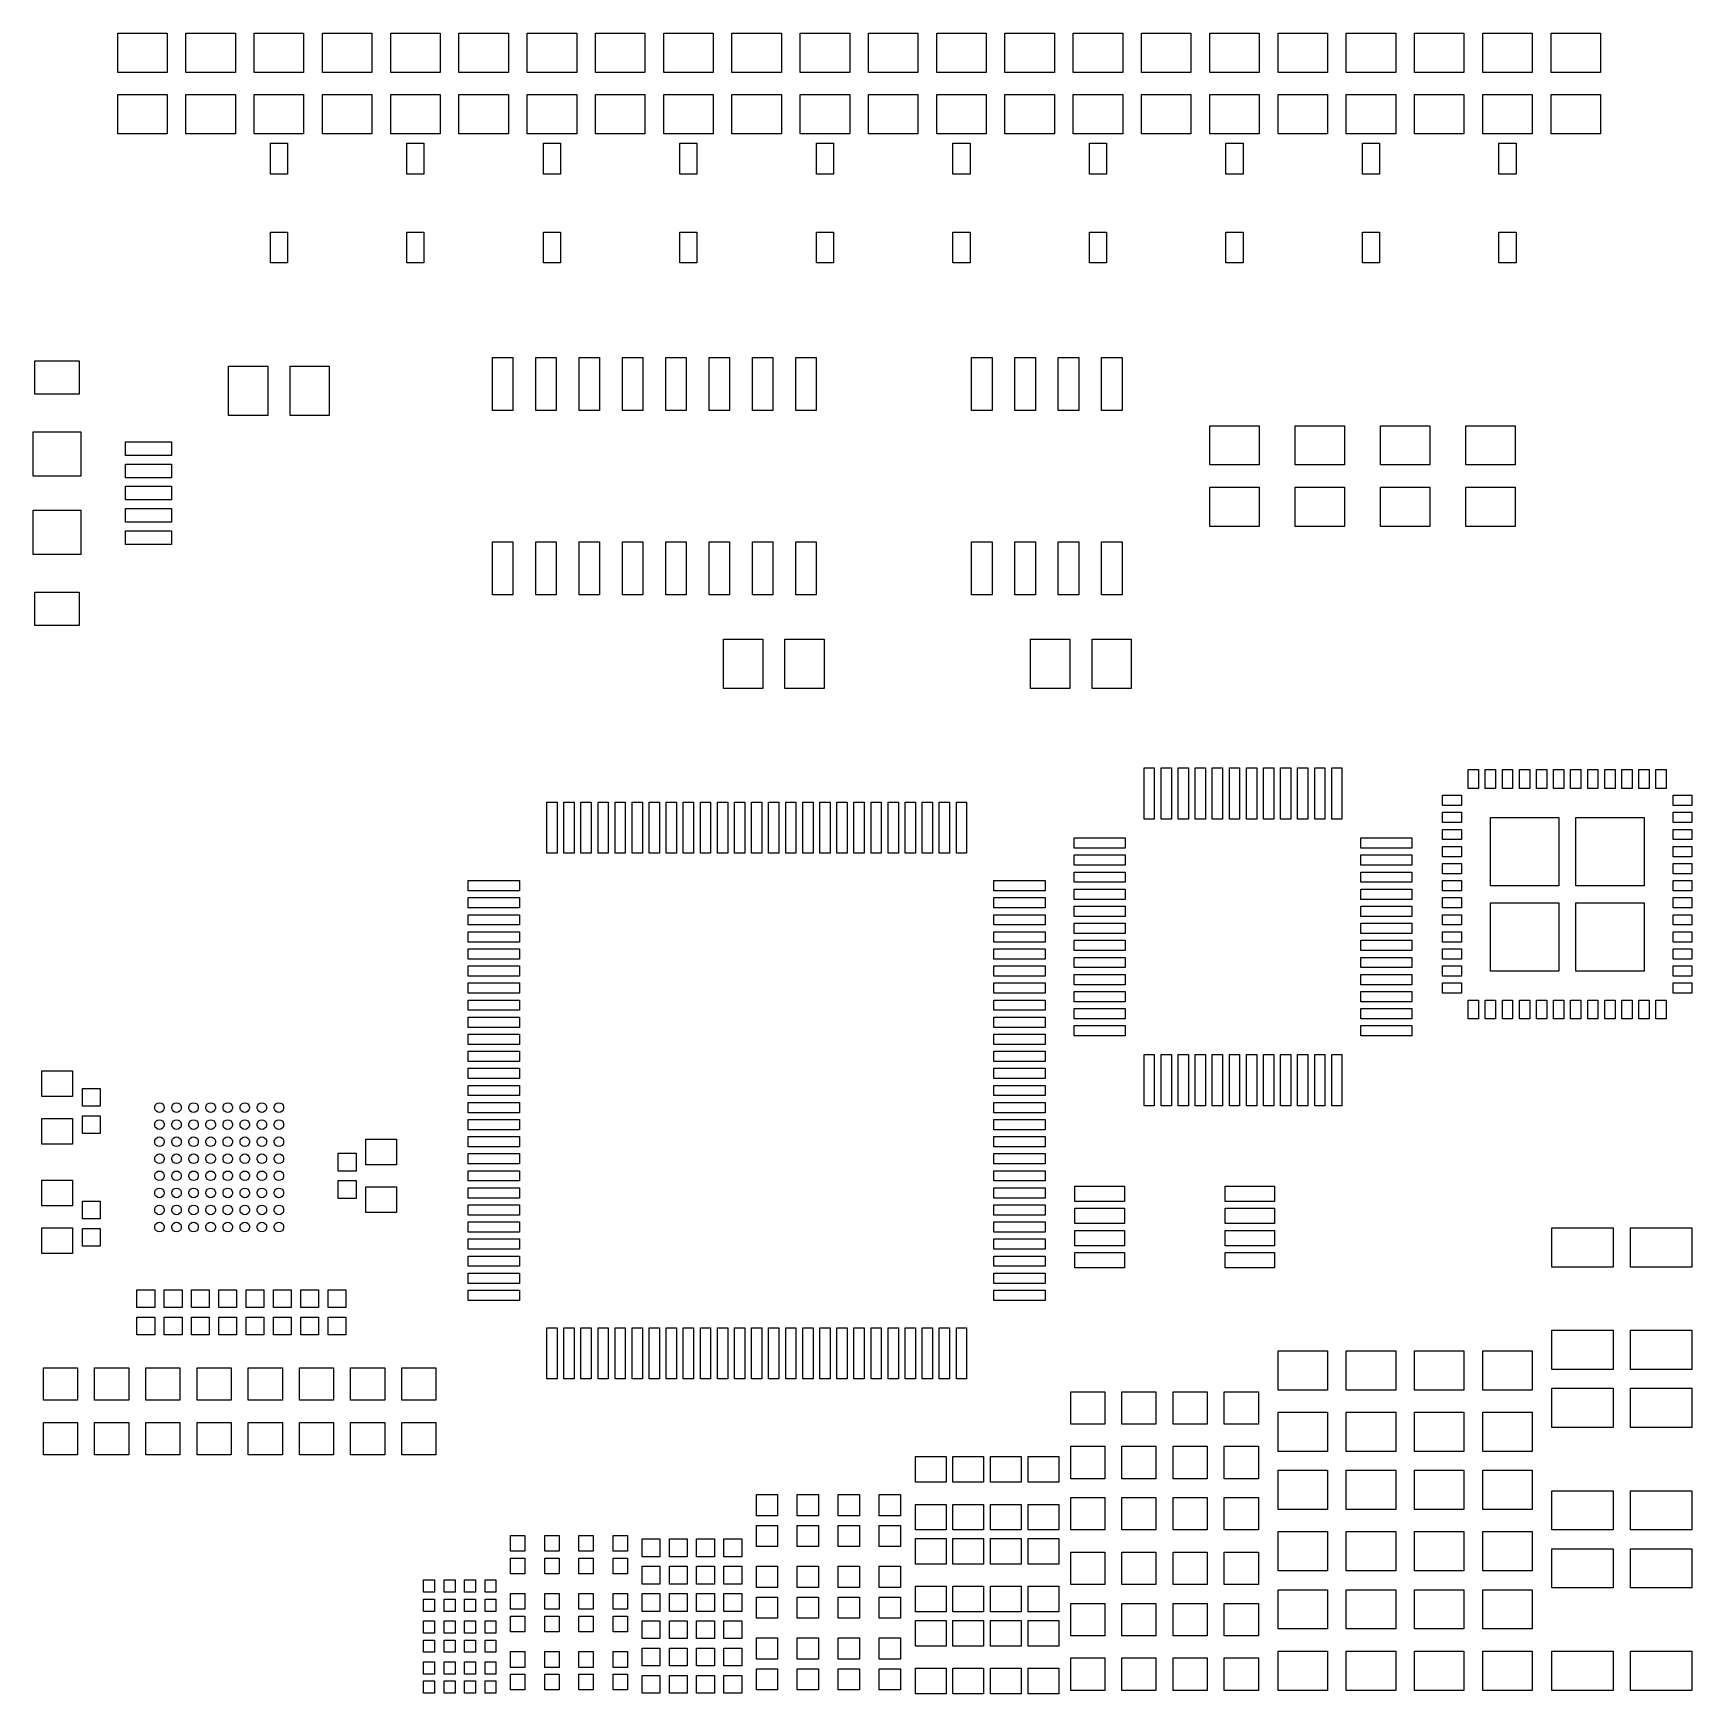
# Model space of a CAD drawing. Extents: x 50.8 to 99.4, y -99.2 to -50.5.
import ezdxf

# ---------------------------------------------------------------- set-up
doc = ezdxf.new("R2010")
doc.units = 0
doc.header["$MEASUREMENT"] = 0
doc.layers.add('BLACK', color=7, linetype='CONTINUOUS')

msp = doc.modelspace()

# ---------------------------------------------------------------- linework, layer by layer
at = {"layer": 'Black'}
for p, q in [((53.275, -51.675), (53.275, -50.525)), ((53.275, -50.525), (54.725, -50.525)), ((54.725, -50.525), (54.725, -51.675)), ((55.275, -51.675), (55.275, -50.525)), ((55.275, -50.525), (56.725, -50.525)), ((56.725, -50.525), (56.725, -51.675)), ((57.275, -51.675), (57.275, -50.525)), ((57.275, -50.525), (58.725, -50.525)), ((58.725, -50.525), (58.725, -51.675)), ((59.275, -51.675), (59.275, -50.525)), ((59.275, -50.525), (60.725, -50.525)), ((60.725, -50.525), (60.725, -51.675)), ((61.275, -51.675), (61.275, -50.525)), ((61.275, -50.525), (62.725, -50.525)), ((62.725, -50.525), (62.725, -51.675)), ((63.275, -51.675), (63.275, -50.525)), ((63.275, -50.525), (64.725, -50.525)), ((64.725, -50.525), (64.725, -51.675)), ((65.275, -51.675), (65.275, -50.525)), ((65.275, -50.525), (66.725, -50.525)), ((66.725, -50.525), (66.725, -51.675)), ((67.275, -51.675), (67.275, -50.525)), ((67.275, -50.525), (68.725, -50.525)), ((68.725, -50.525), (68.725, -51.675)), ((69.275, -51.675), (69.275, -50.525)), ((69.275, -50.525), (70.725, -50.525)), ((70.725, -50.525), (70.725, -51.675)), ((71.275, -51.675), (71.275, -50.525)), ((71.275, -50.525), (72.725, -50.525)), ((72.725, -50.525), (72.725, -51.675)), ((73.275, -51.675), (73.275, -50.525)), ((73.275, -50.525), (74.725, -50.525)), ((74.725, -50.525), (74.725, -51.675)), ((75.275, -51.675), (75.275, -50.525)), ((75.275, -50.525), (76.725, -50.525)), ((76.725, -50.525), (76.725, -51.675)), ((77.275, -51.675), (77.275, -50.525)), ((77.275, -50.525), (78.725, -50.525)), ((78.725, -50.525), (78.725, -51.675)), ((79.275, -51.675), (79.275, -50.525)), ((79.275, -50.525), (80.725, -50.525)), ((80.725, -50.525), (80.725, -51.675)), ((81.275, -51.675), (81.275, -50.525)), ((81.275, -50.525), (82.725, -50.525)), ((82.725, -50.525), (82.725, -51.675)), ((83.275, -51.675), (83.275, -50.525)), ((83.275, -50.525), (84.725, -50.525)), ((84.725, -50.525), (84.725, -51.675)), ((85.275, -51.675), (85.275, -50.525)), ((85.275, -50.525), (86.725, -50.525)), ((86.725, -50.525), (86.725, -51.675)), ((87.275, -51.675), (87.275, -50.525)), ((87.275, -50.525), (88.725, -50.525)), ((88.725, -50.525), (88.725, -51.675)), ((89.275, -51.675), (89.275, -50.525)), ((89.275, -50.525), (90.725, -50.525)), ((90.725, -50.525), (90.725, -51.675)), ((91.275, -51.675), (91.275, -50.525)), ((91.275, -50.525), (92.725, -50.525)), ((92.725, -50.525), (92.725, -51.675)), ((93.275, -51.675), (93.275, -50.525)), ((93.275, -50.525), (94.725, -50.525)), ((94.725, -50.525), (94.725, -51.675)), ((95.275, -51.675), (95.275, -50.525)), ((95.275, -50.525), (96.725, -50.525)), ((96.725, -50.525), (96.725, -51.675)), ((54.725, -51.675), (53.275, -51.675)), ((56.725, -51.675), (55.275, -51.675)), ((58.725, -51.675), (57.275, -51.675)), ((60.725, -51.675), (59.275, -51.675)), ((62.725, -51.675), (61.275, -51.675)), ((64.725, -51.675), (63.275, -51.675)), ((66.725, -51.675), (65.275, -51.675)), ((68.725, -51.675), (67.275, -51.675)), ((70.725, -51.675), (69.275, -51.675)), ((72.725, -51.675), (71.275, -51.675)), ((74.725, -51.675), (73.275, -51.675)), ((76.725, -51.675), (75.275, -51.675)), ((78.725, -51.675), (77.275, -51.675)), ((80.725, -51.675), (79.275, -51.675)), ((82.725, -51.675), (81.275, -51.675)), ((84.725, -51.675), (83.275, -51.675)), ((86.725, -51.675), (85.275, -51.675)), ((88.725, -51.675), (87.275, -51.675)), ((90.725, -51.675), (89.275, -51.675)), ((92.725, -51.675), (91.275, -51.675)), ((94.725, -51.675), (93.275, -51.675)), ((96.725, -51.675), (95.275, -51.675)), ((53.275, -53.475), (53.275, -52.325)), ((53.275, -52.325), (54.725, -52.325)), ((54.725, -52.325), (54.725, -53.475)), ((55.275, -53.475), (55.275, -52.325)), ((55.275, -52.325), (56.725, -52.325)), ((56.725, -52.325), (56.725, -53.475)), ((57.275, -53.475), (57.275, -52.325)), ((57.275, -52.325), (58.725, -52.325)), ((58.725, -52.325), (58.725, -53.475)), ((59.275, -53.475), (59.275, -52.325)), ((59.275, -52.325), (60.725, -52.325)), ((60.725, -52.325), (60.725, -53.475)), ((61.275, -53.475), (61.275, -52.325)), ((61.275, -52.325), (62.725, -52.325)), ((62.725, -52.325), (62.725, -53.475)), ((63.275, -53.475), (63.275, -52.325)), ((63.275, -52.325), (64.725, -52.325)), ((64.725, -52.325), (64.725, -53.475)), ((65.275, -53.475), (65.275, -52.325)), ((65.275, -52.325), (66.725, -52.325)), ((66.725, -52.325), (66.725, -53.475)), ((67.275, -53.475), (67.275, -52.325)), ((67.275, -52.325), (68.725, -52.325)), ((68.725, -52.325), (68.725, -53.475)), ((69.275, -53.475), (69.275, -52.325)), ((69.275, -52.325), (70.725, -52.325)), ((70.725, -52.325), (70.725, -53.475)), ((71.275, -53.475), (71.275, -52.325)), ((71.275, -52.325), (72.725, -52.325)), ((72.725, -52.325), (72.725, -53.475)), ((73.275, -53.475), (73.275, -52.325)), ((73.275, -52.325), (74.725, -52.325)), ((74.725, -52.325), (74.725, -53.475)), ((75.275, -53.475), (75.275, -52.325)), ((75.275, -52.325), (76.725, -52.325)), ((76.725, -52.325), (76.725, -53.475)), ((77.275, -53.475), (77.275, -52.325)), ((77.275, -52.325), (78.725, -52.325)), ((78.725, -52.325), (78.725, -53.475)), ((79.275, -53.475), (79.275, -52.325)), ((79.275, -52.325), (80.725, -52.325)), ((80.725, -52.325), (80.725, -53.475)), ((81.275, -53.475), (81.275, -52.325)), ((81.275, -52.325), (82.725, -52.325)), ((82.725, -52.325), (82.725, -53.475)), ((83.275, -53.475), (83.275, -52.325)), ((83.275, -52.325), (84.725, -52.325)), ((84.725, -52.325), (84.725, -53.475)), ((85.275, -53.475), (85.275, -52.325)), ((85.275, -52.325), (86.725, -52.325)), ((86.725, -52.325), (86.725, -53.475)), ((87.275, -53.475), (87.275, -52.325)), ((87.275, -52.325), (88.725, -52.325)), ((88.725, -52.325), (88.725, -53.475)), ((89.275, -53.475), (89.275, -52.325)), ((89.275, -52.325), (90.725, -52.325)), ((90.725, -52.325), (90.725, -53.475)), ((91.275, -53.475), (91.275, -52.325)), ((91.275, -52.325), (92.725, -52.325)), ((92.725, -52.325), (92.725, -53.475)), ((93.275, -53.475), (93.275, -52.325)), ((93.275, -52.325), (94.725, -52.325)), ((94.725, -52.325), (94.725, -53.475)), ((95.275, -53.475), (95.275, -52.325)), ((95.275, -52.325), (96.725, -52.325)), ((96.725, -52.325), (96.725, -53.475)), ((54.725, -53.475), (53.275, -53.475)), ((56.725, -53.475), (55.275, -53.475)), ((58.725, -53.475), (57.275, -53.475)), ((60.725, -53.475), (59.275, -53.475)), ((62.725, -53.475), (61.275, -53.475)), ((64.725, -53.475), (63.275, -53.475)), ((66.725, -53.475), (65.275, -53.475)), ((68.725, -53.475), (67.275, -53.475)), ((70.725, -53.475), (69.275, -53.475)), ((72.725, -53.475), (71.275, -53.475)), ((74.725, -53.475), (73.275, -53.475)), ((76.725, -53.475), (75.275, -53.475)), ((78.725, -53.475), (77.275, -53.475)), ((80.725, -53.475), (79.275, -53.475)), ((82.725, -53.475), (81.275, -53.475)), ((84.725, -53.475), (83.275, -53.475)), ((86.725, -53.475), (85.275, -53.475)), ((88.725, -53.475), (87.275, -53.475)), ((90.725, -53.475), (89.275, -53.475)), ((92.725, -53.475), (91.275, -53.475)), ((94.725, -53.475), (93.275, -53.475)), ((96.725, -53.475), (95.275, -53.475)), ((57.75, -54.65), (57.75, -53.75)), ((57.75, -53.75), (58.25, -53.75)), ((58.25, -53.75), (58.25, -54.65)), ((61.75, -54.65), (61.75, -53.75)), ((61.75, -53.75), (62.25, -53.75)), ((62.25, -53.75), (62.25, -54.65)), ((65.75, -54.65), (65.75, -53.75)), ((65.75, -53.75), (66.25, -53.75)), ((66.25, -53.75), (66.25, -54.65)), ((69.75, -54.65), (69.75, -53.75)), ((69.75, -53.75), (70.25, -53.75)), ((70.25, -53.75), (70.25, -54.65)), ((73.75, -54.65), (73.75, -53.75)), ((73.75, -53.75), (74.25, -53.75)), ((74.25, -53.75), (74.25, -54.65)), ((77.75, -54.65), (77.75, -53.75)), ((77.75, -53.75), (78.25, -53.75)), ((78.25, -53.75), (78.25, -54.65)), ((81.75, -54.65), (81.75, -53.75)), ((81.75, -53.75), (82.25, -53.75)), ((82.25, -53.75), (82.25, -54.65)), ((85.75, -54.65), (85.75, -53.75)), ((85.75, -53.75), (86.25, -53.75)), ((86.25, -53.75), (86.25, -54.65)), ((89.75, -54.65), (89.75, -53.75)), ((89.75, -53.75), (90.25, -53.75)), ((90.25, -53.75), (90.25, -54.65)), ((93.75, -54.65), (93.75, -53.75)), ((93.75, -53.75), (94.25, -53.75)), ((94.25, -53.75), (94.25, -54.65)), ((58.25, -54.65), (57.75, -54.65)), ((62.25, -54.65), (61.75, -54.65)), ((66.25, -54.65), (65.75, -54.65)), ((70.25, -54.65), (69.75, -54.65)), ((74.25, -54.65), (73.75, -54.65)), ((78.25, -54.65), (77.75, -54.65)), ((82.25, -54.65), (81.75, -54.65)), ((86.25, -54.65), (85.75, -54.65)), ((90.25, -54.65), (89.75, -54.65)), ((94.25, -54.65), (93.75, -54.65)), ((57.75, -57.25), (57.75, -56.35)), ((57.75, -56.35), (58.25, -56.35)), ((58.25, -56.35), (58.25, -57.25)), ((61.75, -57.25), (61.75, -56.35)), ((61.75, -56.35), (62.25, -56.35)), ((62.25, -56.35), (62.25, -57.25)), ((65.75, -57.25), (65.75, -56.35)), ((65.75, -56.35), (66.25, -56.35)), ((66.25, -56.35), (66.25, -57.25)), ((69.75, -57.25), (69.75, -56.35)), ((69.75, -56.35), (70.25, -56.35)), ((70.25, -56.35), (70.25, -57.25)), ((73.75, -57.25), (73.75, -56.35)), ((73.75, -56.35), (74.25, -56.35)), ((74.25, -56.35), (74.25, -57.25)), ((77.75, -57.25), (77.75, -56.35)), ((77.75, -56.35), (78.25, -56.35)), ((78.25, -56.35), (78.25, -57.25)), ((81.75, -57.25), (81.75, -56.35)), ((81.75, -56.35), (82.25, -56.35)), ((82.25, -56.35), (82.25, -57.25)), ((85.75, -57.25), (85.75, -56.35)), ((85.75, -56.35), (86.25, -56.35)), ((86.25, -56.35), (86.25, -57.25)), ((89.75, -57.25), (89.75, -56.35)), ((89.75, -56.35), (90.25, -56.35)), ((90.25, -56.35), (90.25, -57.25)), ((93.75, -57.25), (93.75, -56.35)), ((93.75, -56.35), (94.25, -56.35)), ((94.25, -56.35), (94.25, -57.25)), ((58.25, -57.25), (57.75, -57.25)), ((62.25, -57.25), (61.75, -57.25)), ((66.25, -57.25), (65.75, -57.25)), ((70.25, -57.25), (69.75, -57.25)), ((74.25, -57.25), (73.75, -57.25)), ((78.25, -57.25), (77.75, -57.25)), ((82.25, -57.25), (81.75, -57.25)), ((86.25, -57.25), (85.75, -57.25)), ((90.25, -57.25), (89.75, -57.25)), ((94.25, -57.25), (93.75, -57.25)), ((50.85, -61.1), (50.85, -60.125)), ((50.85, -60.125), (52.15, -60.125)), ((52.15, -60.125), (52.15, -61.1)), ((56.525, -61.725), (56.525, -60.275)), ((56.525, -60.275), (57.675, -60.275)), ((57.675, -60.275), (57.675, -61.725)), ((58.325, -61.725), (58.325, -60.275)), ((58.325, -60.275), (59.475, -60.275)), ((59.475, -60.275), (59.475, -61.725)), ((64.255, -61.575), (64.255, -60.025)), ((64.255, -60.025), (64.855, -60.025)), ((64.855, -60.025), (64.855, -61.575)), ((65.525, -61.575), (65.525, -60.025)), ((65.525, -60.025), (66.125, -60.025)), ((66.125, -60.025), (66.125, -61.575)), ((66.795, -61.575), (66.795, -60.025)), ((66.795, -60.025), (67.395, -60.025)), ((67.395, -60.025), (67.395, -61.575)), ((68.065, -61.575), (68.065, -60.025)), ((68.065, -60.025), (68.665, -60.025)), ((68.665, -60.025), (68.665, -61.575)), ((69.335, -61.575), (69.335, -60.025)), ((69.335, -60.025), (69.935, -60.025)), ((69.935, -60.025), (69.935, -61.575)), ((70.605, -61.575), (70.605, -60.025)), ((70.605, -60.025), (71.205, -60.025)), ((71.205, -60.025), (71.205, -61.575)), ((71.875, -61.575), (71.875, -60.025)), ((71.875, -60.025), (72.475, -60.025)), ((72.475, -60.025), (72.475, -61.575)), ((73.145, -61.575), (73.145, -60.025)), ((73.145, -60.025), (73.745, -60.025)), ((73.745, -60.025), (73.745, -61.575)), ((78.295, -61.575), (78.295, -60.025)), ((78.295, -60.025), (78.895, -60.025)), ((78.895, -60.025), (78.895, -61.575)), ((79.565, -61.575), (79.565, -60.025)), ((79.565, -60.025), (80.165, -60.025)), ((80.165, -60.025), (80.165, -61.575)), ((80.835, -61.575), (80.835, -60.025)), ((80.835, -60.025), (81.435, -60.025)), ((81.435, -60.025), (81.435, -61.575)), ((82.105, -61.575), (82.105, -60.025)), ((82.105, -60.025), (82.705, -60.025)), ((82.705, -60.025), (82.705, -61.575)), ((52.15, -61.1), (50.85, -61.1)), ((57.675, -61.725), (56.525, -61.725)), ((59.475, -61.725), (58.325, -61.725)), ((64.855, -61.575), (64.255, -61.575)), ((66.125, -61.575), (65.525, -61.575)), ((67.395, -61.575), (66.795, -61.575)), ((68.665, -61.575), (68.065, -61.575)), ((69.935, -61.575), (69.335, -61.575)), ((71.205, -61.575), (70.605, -61.575)), ((72.475, -61.575), (71.875, -61.575)), ((73.745, -61.575), (73.145, -61.575)), ((78.895, -61.575), (78.295, -61.575)), ((80.165, -61.575), (79.565, -61.575)), ((81.435, -61.575), (80.835, -61.575)), ((82.705, -61.575), (82.105, -61.575)), ((50.8, -63.5), (50.8, -62.2)), ((50.8, -62.2), (52.2, -62.2)), ((52.2, -62.2), (52.2, -63.5)), ((85.275, -63.175), (85.275, -62.025)), ((85.275, -62.025), (86.725, -62.025)), ((86.725, -62.025), (86.725, -63.175)), ((87.775, -63.175), (87.775, -62.025)), ((87.775, -62.025), (89.225, -62.025)), ((89.225, -62.025), (89.225, -63.175)), ((90.275, -63.175), (90.275, -62.025)), ((90.275, -62.025), (91.725, -62.025)), ((91.725, -62.025), (91.725, -63.175)), ((92.775, -63.175), (92.775, -62.025)), ((92.775, -62.025), (94.225, -62.025)), ((94.225, -62.025), (94.225, -63.175)), ((53.5, -62.9), (53.5, -62.5)), ((53.5, -62.5), (54.85, -62.5)), ((54.85, -62.5), (54.85, -62.9)), ((54.85, -62.9), (53.5, -62.9)), ((53.5, -63.55), (53.5, -63.15)), ((53.5, -63.15), (54.85, -63.15)), ((54.85, -63.15), (54.85, -63.55)), ((86.725, -63.175), (85.275, -63.175)), ((89.225, -63.175), (87.775, -63.175)), ((91.725, -63.175), (90.275, -63.175)), ((94.225, -63.175), (92.775, -63.175)), ((52.2, -63.5), (50.8, -63.5)), ((54.85, -63.55), (53.5, -63.55)), ((53.5, -64.2), (53.5, -63.8)), ((53.5, -63.8), (54.85, -63.8)), ((54.85, -64.2), (53.5, -64.2)), ((54.85, -63.8), (54.85, -64.2)), ((85.275, -64.975), (85.275, -63.825)), ((85.275, -63.825), (86.725, -63.825)), ((86.725, -63.825), (86.725, -64.975)), ((87.775, -64.975), (87.775, -63.825)), ((87.775, -63.825), (89.225, -63.825)), ((89.225, -63.825), (89.225, -64.975)), ((90.275, -64.975), (90.275, -63.825)), ((90.275, -63.825), (91.725, -63.825)), ((91.725, -63.825), (91.725, -64.975)), ((92.775, -64.975), (92.775, -63.825)), ((92.775, -63.825), (94.225, -63.825)), ((94.225, -63.825), (94.225, -64.975)), ((50.8, -65.8), (50.8, -64.5)), ((50.8, -64.5), (52.2, -64.5)), ((52.2, -64.5), (52.2, -65.8)), ((53.5, -64.85), (53.5, -64.45)), ((53.5, -64.45), (54.85, -64.45)), ((54.85, -64.45), (54.85, -64.85)), ((54.85, -64.85), (53.5, -64.85)), ((53.5, -65.5), (53.5, -65.1)), ((53.5, -65.1), (54.85, -65.1)), ((54.85, -65.1), (54.85, -65.5)), ((86.725, -64.975), (85.275, -64.975)), ((89.225, -64.975), (87.775, -64.975)), ((91.725, -64.975), (90.275, -64.975)), ((94.225, -64.975), (92.775, -64.975)), ((54.85, -65.5), (53.5, -65.5)), ((64.255, -66.975), (64.255, -65.425)), ((64.255, -65.425), (64.855, -65.425)), ((64.855, -65.425), (64.855, -66.975)), ((65.525, -66.975), (65.525, -65.425)), ((65.525, -65.425), (66.125, -65.425)), ((66.125, -65.425), (66.125, -66.975)), ((66.795, -66.975), (66.795, -65.425)), ((66.795, -65.425), (67.395, -65.425)), ((67.395, -65.425), (67.395, -66.975)), ((68.065, -66.975), (68.065, -65.425)), ((68.065, -65.425), (68.665, -65.425)), ((68.665, -65.425), (68.665, -66.975)), ((69.335, -66.975), (69.335, -65.425)), ((69.335, -65.425), (69.935, -65.425)), ((69.935, -65.425), (69.935, -66.975)), ((70.605, -66.975), (70.605, -65.425)), ((70.605, -65.425), (71.205, -65.425)), ((71.205, -65.425), (71.205, -66.975)), ((71.875, -66.975), (71.875, -65.425)), ((71.875, -65.425), (72.475, -65.425)), ((72.475, -65.425), (72.475, -66.975)), ((73.145, -66.975), (73.145, -65.425)), ((73.145, -65.425), (73.745, -65.425)), ((73.745, -65.425), (73.745, -66.975)), ((78.295, -66.975), (78.295, -65.425)), ((78.295, -65.425), (78.895, -65.425)), ((78.895, -65.425), (78.895, -66.975)), ((79.565, -66.975), (79.565, -65.425)), ((79.565, -65.425), (80.165, -65.425)), ((80.165, -65.425), (80.165, -66.975)), ((80.835, -66.975), (80.835, -65.425)), ((80.835, -65.425), (81.435, -65.425)), ((81.435, -65.425), (81.435, -66.975)), ((82.105, -66.975), (82.105, -65.425)), ((82.105, -65.425), (82.705, -65.425)), ((82.705, -65.425), (82.705, -66.975)), ((52.2, -65.8), (50.8, -65.8)), ((50.85, -67.875), (50.85, -66.9)), ((50.85, -66.9), (52.15, -66.9)), ((52.15, -66.9), (52.15, -67.875)), ((64.855, -66.975), (64.255, -66.975)), ((66.125, -66.975), (65.525, -66.975)), ((67.395, -66.975), (66.795, -66.975)), ((68.665, -66.975), (68.065, -66.975)), ((69.935, -66.975), (69.335, -66.975)), ((71.205, -66.975), (70.605, -66.975)), ((72.475, -66.975), (71.875, -66.975)), ((73.745, -66.975), (73.145, -66.975)), ((78.895, -66.975), (78.295, -66.975)), ((80.165, -66.975), (79.565, -66.975)), ((81.435, -66.975), (80.835, -66.975)), ((82.705, -66.975), (82.105, -66.975)), ((52.15, -67.875), (50.85, -67.875)), ((71.025, -69.725), (71.025, -68.275)), ((71.025, -68.275), (72.175, -68.275)), ((72.175, -68.275), (72.175, -69.725)), ((72.825, -69.725), (72.825, -68.275)), ((72.825, -68.275), (73.975, -68.275)), ((73.975, -68.275), (73.975, -69.725)), ((80.025, -69.725), (80.025, -68.275)), ((80.025, -68.275), (81.175, -68.275)), ((81.175, -68.275), (81.175, -69.725)), ((81.825, -69.725), (81.825, -68.275)), ((81.825, -68.275), (82.975, -68.275)), ((82.975, -68.275), (82.975, -69.725)), ((72.175, -69.725), (71.025, -69.725)), ((73.975, -69.725), (72.825, -69.725)), ((81.175, -69.725), (80.025, -69.725)), ((82.975, -69.725), (81.825, -69.725)), ((83.35, -73.55), (83.35, -72.05)), ((83.35, -72.05), (83.65, -72.05)), ((83.65, -72.05), (83.65, -73.55)), ((83.85, -73.55), (83.85, -72.05)), ((83.85, -72.05), (84.15, -72.05)), ((84.15, -72.05), (84.15, -73.55)), ((84.35, -73.55), (84.35, -72.05)), ((84.35, -72.05), (84.65, -72.05)), ((84.65, -72.05), (84.65, -73.55)), ((84.85, -73.55), (84.85, -72.05)), ((84.85, -72.05), (85.15, -72.05)), ((85.15, -72.05), (85.15, -73.55)), ((85.35, -73.55), (85.35, -72.05)), ((85.35, -72.05), (85.65, -72.05)), ((85.65, -72.05), (85.65, -73.55)), ((85.85, -73.55), (85.85, -72.05)), ((85.85, -72.05), (86.15, -72.05)), ((86.15, -72.05), (86.15, -73.55)), ((86.35, -73.55), (86.35, -72.05)), ((86.35, -72.05), (86.65, -72.05)), ((86.65, -72.05), (86.65, -73.55)), ((86.85, -73.55), (86.85, -72.05)), ((86.85, -72.05), (87.15, -72.05)), ((87.15, -72.05), (87.15, -73.55)), ((87.35, -73.55), (87.35, -72.05)), ((87.35, -72.05), (87.65, -72.05)), ((87.65, -72.05), (87.65, -73.55)), ((87.85, -73.55), (87.85, -72.05)), ((87.85, -72.05), (88.15, -72.05)), ((88.15, -72.05), (88.15, -73.55)), ((88.35, -73.55), (88.35, -72.05)), ((88.35, -72.05), (88.65, -72.05)), ((88.65, -72.05), (88.65, -73.55)), ((88.85, -73.55), (88.85, -72.05)), ((88.85, -72.05), (89.15, -72.05)), ((89.15, -72.05), (89.15, -73.55)), ((92.85, -72.65), (92.85, -72.1)), ((92.85, -72.1), (93.15, -72.1)), ((93.15, -72.1), (93.15, -72.65)), ((93.35, -72.65), (93.35, -72.1)), ((93.35, -72.1), (93.65, -72.1)), ((93.65, -72.1), (93.65, -72.65)), ((93.85, -72.65), (93.85, -72.1)), ((93.85, -72.1), (94.15, -72.1)), ((94.15, -72.1), (94.15, -72.65)), ((94.35, -72.65), (94.35, -72.1)), ((94.35, -72.1), (94.65, -72.1)), ((94.65, -72.1), (94.65, -72.65)), ((94.85, -72.65), (94.85, -72.1)), ((94.85, -72.1), (95.15, -72.1)), ((95.15, -72.1), (95.15, -72.65)), ((95.35, -72.65), (95.35, -72.1)), ((95.35, -72.1), (95.65, -72.1)), ((95.65, -72.1), (95.65, -72.65)), ((95.85, -72.65), (95.85, -72.1)), ((95.85, -72.1), (96.15, -72.1)), ((96.15, -72.1), (96.15, -72.65)), ((96.35, -72.65), (96.35, -72.1)), ((96.35, -72.1), (96.65, -72.1)), ((96.65, -72.1), (96.65, -72.65)), ((96.85, -72.65), (96.85, -72.1)), ((96.85, -72.1), (97.15, -72.1)), ((97.15, -72.1), (97.15, -72.65)), ((97.35, -72.65), (97.35, -72.1)), ((97.35, -72.1), (97.65, -72.1)), ((97.65, -72.1), (97.65, -72.65)), ((97.85, -72.65), (97.85, -72.1)), ((97.85, -72.1), (98.15, -72.1)), ((98.15, -72.1), (98.15, -72.65)), ((98.35, -72.65), (98.35, -72.1)), ((98.35, -72.1), (98.65, -72.1)), ((98.65, -72.1), (98.65, -72.65)), ((92.1, -73.15), (92.1, -72.85)), ((92.1, -72.85), (92.65, -72.85)), ((92.65, -72.85), (92.65, -73.15)), ((93.15, -72.65), (92.85, -72.65)), ((93.65, -72.65), (93.35, -72.65)), ((94.15, -72.65), (93.85, -72.65)), ((94.65, -72.65), (94.35, -72.65)), ((95.15, -72.65), (94.85, -72.65)), ((95.65, -72.65), (95.35, -72.65)), ((96.15, -72.65), (95.85, -72.65)), ((96.65, -72.65), (96.35, -72.65)), ((97.15, -72.65), (96.85, -72.65)), ((97.65, -72.65), (97.35, -72.65)), ((98.15, -72.65), (97.85, -72.65)), ((98.65, -72.65), (98.35, -72.65)), ((98.85, -73.15), (98.85, -72.85)), ((98.85, -72.85), (99.4, -72.85)), ((99.4, -72.85), (99.4, -73.15)), ((65.85, -74.55), (65.85, -73.05)), ((65.85, -73.05), (66.15, -73.05)), ((66.15, -73.05), (66.15, -74.55)), ((66.35, -74.55), (66.35, -73.05)), ((66.35, -73.05), (66.65, -73.05)), ((66.65, -73.05), (66.65, -74.55)), ((66.85, -74.55), (66.85, -73.05)), ((66.85, -73.05), (67.15, -73.05)), ((67.15, -73.05), (67.15, -74.55)), ((67.35, -74.55), (67.35, -73.05)), ((67.35, -73.05), (67.65, -73.05)), ((67.65, -73.05), (67.65, -74.55)), ((67.85, -74.55), (67.85, -73.05)), ((67.85, -73.05), (68.15, -73.05)), ((68.15, -73.05), (68.15, -74.55)), ((68.35, -74.55), (68.35, -73.05)), ((68.35, -73.05), (68.65, -73.05)), ((68.65, -73.05), (68.65, -74.55)), ((68.85, -74.55), (68.85, -73.05)), ((68.85, -73.05), (69.15, -73.05)), ((69.15, -73.05), (69.15, -74.55)), ((69.35, -74.55), (69.35, -73.05)), ((69.35, -73.05), (69.65, -73.05)), ((69.65, -73.05), (69.65, -74.55)), ((69.85, -74.55), (69.85, -73.05)), ((69.85, -73.05), (70.15, -73.05)), ((70.15, -73.05), (70.15, -74.55)), ((70.35, -74.55), (70.35, -73.05)), ((70.35, -73.05), (70.65, -73.05)), ((70.65, -73.05), (70.65, -74.55)), ((70.85, -74.55), (70.85, -73.05)), ((70.85, -73.05), (71.15, -73.05)), ((71.15, -73.05), (71.15, -74.55)), ((71.35, -74.55), (71.35, -73.05)), ((71.35, -73.05), (71.65, -73.05)), ((71.65, -73.05), (71.65, -74.55)), ((71.85, -74.55), (71.85, -73.05)), ((71.85, -73.05), (72.15, -73.05)), ((72.15, -73.05), (72.15, -74.55)), ((72.35, -74.55), (72.35, -73.05)), ((72.35, -73.05), (72.65, -73.05)), ((72.65, -73.05), (72.65, -74.55)), ((72.85, -74.55), (72.85, -73.05)), ((72.85, -73.05), (73.15, -73.05)), ((73.15, -73.05), (73.15, -74.55)), ((73.35, -74.55), (73.35, -73.05)), ((73.35, -73.05), (73.65, -73.05)), ((73.65, -73.05), (73.65, -74.55)), ((73.85, -74.55), (73.85, -73.05)), ((73.85, -73.05), (74.15, -73.05)), ((74.15, -73.05), (74.15, -74.55)), ((74.35, -74.55), (74.35, -73.05)), ((74.35, -73.05), (74.65, -73.05)), ((74.65, -73.05), (74.65, -74.55)), ((74.85, -74.55), (74.85, -73.05)), ((74.85, -73.05), (75.15, -73.05)), ((75.15, -73.05), (75.15, -74.55)), ((75.35, -74.55), (75.35, -73.05)), ((75.35, -73.05), (75.65, -73.05)), ((75.65, -73.05), (75.65, -74.55)), ((75.85, -74.55), (75.85, -73.05)), ((75.85, -73.05), (76.15, -73.05)), ((76.15, -73.05), (76.15, -74.55)), ((76.35, -74.55), (76.35, -73.05)), ((76.35, -73.05), (76.65, -73.05)), ((76.65, -73.05), (76.65, -74.55)), ((76.85, -74.55), (76.85, -73.05)), ((76.85, -73.05), (77.15, -73.05)), ((77.15, -73.05), (77.15, -74.55)), ((77.35, -74.55), (77.35, -73.05)), ((77.35, -73.05), (77.65, -73.05)), ((77.65, -73.05), (77.65, -74.55)), ((77.85, -74.55), (77.85, -73.05)), ((77.85, -73.05), (78.15, -73.05)), ((78.15, -73.05), (78.15, -74.55)), ((92.65, -73.15), (92.1, -73.15)), ((92.1, -73.65), (92.1, -73.35)), ((92.1, -73.35), (92.65, -73.35)), ((92.65, -73.35), (92.65, -73.65)), ((99.4, -73.15), (98.85, -73.15)), ((98.85, -73.65), (98.85, -73.35)), ((98.85, -73.35), (99.4, -73.35)), ((99.4, -73.35), (99.4, -73.65)), ((83.65, -73.55), (83.35, -73.55)), ((84.15, -73.55), (83.85, -73.55)), ((84.65, -73.55), (84.35, -73.55)), ((85.15, -73.55), (84.85, -73.55)), ((85.65, -73.55), (85.35, -73.55)), ((86.15, -73.55), (85.85, -73.55)), ((86.65, -73.55), (86.35, -73.55)), ((87.15, -73.55), (86.85, -73.55)), ((87.65, -73.55), (87.35, -73.55)), ((88.15, -73.55), (87.85, -73.55)), ((88.65, -73.55), (88.35, -73.55)), ((89.15, -73.55), (88.85, -73.55)), ((92.65, -73.65), (92.1, -73.65)), ((92.1, -74.15), (92.1, -73.85)), ((92.1, -73.85), (92.65, -73.85)), ((92.65, -73.85), (92.65, -74.15)), ((93.499, -75.501), (93.499, -73.499)), ((93.499, -73.499), (95.501, -73.499)), ((95.501, -73.499), (95.501, -75.501)), ((95.999, -75.501), (95.999, -73.499)), ((95.999, -73.499), (98.001, -73.499)), ((98.001, -73.499), (98.001, -75.501)), ((99.4, -73.65), (98.85, -73.65)), ((98.85, -74.15), (98.85, -73.85)), ((98.85, -73.85), (99.4, -73.85)), ((99.4, -73.85), (99.4, -74.15)), ((81.3, -74.4), (81.3, -74.1)), ((81.3, -74.1), (82.8, -74.1)), ((82.8, -74.4), (81.3, -74.4)), ((82.8, -74.1), (82.8, -74.4)), ((89.7, -74.4), (89.7, -74.1)), ((89.7, -74.1), (91.2, -74.1)), ((91.2, -74.4), (89.7, -74.4)), ((91.2, -74.1), (91.2, -74.4)), ((92.65, -74.15), (92.1, -74.15)), ((92.1, -74.65), (92.1, -74.35)), ((92.1, -74.35), (92.65, -74.35)), ((92.65, -74.35), (92.65, -74.65)), ((99.4, -74.15), (98.85, -74.15)), ((98.85, -74.65), (98.85, -74.35)), ((98.85, -74.35), (99.4, -74.35)), ((99.4, -74.35), (99.4, -74.65)), ((66.15, -74.55), (65.85, -74.55)), ((66.65, -74.55), (66.35, -74.55)), ((67.15, -74.55), (66.85, -74.55)), ((67.65, -74.55), (67.35, -74.55)), ((68.15, -74.55), (67.85, -74.55)), ((68.65, -74.55), (68.35, -74.55)), ((69.15, -74.55), (68.85, -74.55)), ((69.65, -74.55), (69.35, -74.55)), ((70.15, -74.55), (69.85, -74.55)), ((70.65, -74.55), (70.35, -74.55)), ((71.15, -74.55), (70.85, -74.55)), ((71.65, -74.55), (71.35, -74.55)), ((72.15, -74.55), (71.85, -74.55)), ((72.65, -74.55), (72.35, -74.55)), ((73.15, -74.55), (72.85, -74.55)), ((73.65, -74.55), (73.35, -74.55)), ((74.15, -74.55), (73.85, -74.55)), ((74.65, -74.55), (74.35, -74.55)), ((75.15, -74.55), (74.85, -74.55)), ((75.65, -74.55), (75.35, -74.55)), ((76.15, -74.55), (75.85, -74.55)), ((76.65, -74.55), (76.35, -74.55)), ((77.15, -74.55), (76.85, -74.55)), ((77.65, -74.55), (77.35, -74.55)), ((78.15, -74.55), (77.85, -74.55)), ((81.3, -74.9), (81.3, -74.6)), ((81.3, -74.6), (82.8, -74.6)), ((82.8, -74.9), (81.3, -74.9)), ((82.8, -74.6), (82.8, -74.9)), ((89.7, -74.9), (89.7, -74.6)), ((89.7, -74.6), (91.2, -74.6)), ((91.2, -74.9), (89.7, -74.9)), ((91.2, -74.6), (91.2, -74.9)), ((92.65, -74.65), (92.1, -74.65)), ((92.1, -75.15), (92.1, -74.85)), ((92.1, -74.85), (92.65, -74.85)), ((92.65, -74.85), (92.65, -75.15)), ((99.4, -74.65), (98.85, -74.65)), ((98.85, -75.15), (98.85, -74.85)), ((98.85, -74.85), (99.4, -74.85)), ((99.4, -74.85), (99.4, -75.15)), ((63.55, -75.65), (63.55, -75.35)), ((63.55, -75.35), (65.05, -75.35)), ((65.05, -75.35), (65.05, -75.65)), ((78.95, -75.65), (78.95, -75.35)), ((78.95, -75.35), (80.45, -75.35)), ((80.45, -75.35), (80.45, -75.65)), ((81.3, -75.4), (81.3, -75.1)), ((81.3, -75.1), (82.8, -75.1)), ((82.8, -75.4), (81.3, -75.4)), ((82.8, -75.1), (82.8, -75.4)), ((89.7, -75.4), (89.7, -75.1)), ((89.7, -75.1), (91.2, -75.1)), ((91.2, -75.4), (89.7, -75.4)), ((91.2, -75.1), (91.2, -75.4)), ((92.65, -75.15), (92.1, -75.15)), ((92.1, -75.65), (92.1, -75.35)), ((92.1, -75.35), (92.65, -75.35)), ((92.65, -75.35), (92.65, -75.65)), ((99.4, -75.15), (98.85, -75.15)), ((98.85, -75.65), (98.85, -75.35)), ((98.85, -75.35), (99.4, -75.35)), ((99.4, -75.35), (99.4, -75.65)), ((65.05, -75.65), (63.55, -75.65)), ((63.55, -76.15), (63.55, -75.85)), ((63.55, -75.85), (65.05, -75.85)), ((65.05, -75.85), (65.05, -76.15)), ((80.45, -75.65), (78.95, -75.65)), ((78.95, -76.15), (78.95, -75.85)), ((78.95, -75.85), (80.45, -75.85)), ((80.45, -75.85), (80.45, -76.15)), ((81.3, -75.9), (81.3, -75.6)), ((81.3, -75.6), (82.8, -75.6)), ((82.8, -75.6), (82.8, -75.9)), ((89.7, -75.9), (89.7, -75.6)), ((89.7, -75.6), (91.2, -75.6)), ((91.2, -75.6), (91.2, -75.9)), ((92.65, -75.65), (92.1, -75.65)), ((92.1, -76.15), (92.1, -75.85)), ((92.1, -75.85), (92.65, -75.85)), ((92.65, -75.85), (92.65, -76.15)), ((95.501, -75.501), (93.499, -75.501)), ((98.001, -75.501), (95.999, -75.501)), ((99.4, -75.65), (98.85, -75.65)), ((98.85, -76.15), (98.85, -75.85)), ((98.85, -75.85), (99.4, -75.85)), ((99.4, -75.85), (99.4, -76.15)), ((65.05, -76.15), (63.55, -76.15)), ((63.55, -76.65), (63.55, -76.35)), ((63.55, -76.35), (65.05, -76.35)), ((65.05, -76.35), (65.05, -76.65)), ((80.45, -76.15), (78.95, -76.15)), ((78.95, -76.65), (78.95, -76.35)), ((78.95, -76.35), (80.45, -76.35)), ((80.45, -76.35), (80.45, -76.65)), ((82.8, -75.9), (81.3, -75.9)), ((81.3, -76.4), (81.3, -76.1)), ((81.3, -76.1), (82.8, -76.1)), ((82.8, -76.1), (82.8, -76.4)), ((91.2, -75.9), (89.7, -75.9)), ((89.7, -76.4), (89.7, -76.1)), ((89.7, -76.1), (91.2, -76.1)), ((91.2, -76.1), (91.2, -76.4)), ((92.65, -76.15), (92.1, -76.15)), ((92.1, -76.65), (92.1, -76.35)), ((92.1, -76.35), (92.65, -76.35)), ((92.65, -76.35), (92.65, -76.65)), ((93.499, -78.001), (93.499, -75.999)), ((93.499, -75.999), (95.501, -75.999)), ((95.501, -75.999), (95.501, -78.001)), ((95.999, -78.001), (95.999, -75.999)), ((95.999, -75.999), (98.001, -75.999)), ((98.001, -75.999), (98.001, -78.001)), ((99.4, -76.15), (98.85, -76.15)), ((98.85, -76.65), (98.85, -76.35)), ((98.85, -76.35), (99.4, -76.35)), ((99.4, -76.35), (99.4, -76.65)), ((65.05, -76.65), (63.55, -76.65)), ((63.55, -77.15), (63.55, -76.85)), ((63.55, -76.85), (65.05, -76.85)), ((65.05, -76.85), (65.05, -77.15)), ((80.45, -76.65), (78.95, -76.65)), ((78.95, -77.15), (78.95, -76.85)), ((78.95, -76.85), (80.45, -76.85)), ((80.45, -76.85), (80.45, -77.15)), ((82.8, -76.4), (81.3, -76.4)), ((81.3, -76.9), (81.3, -76.6)), ((81.3, -76.6), (82.8, -76.6)), ((82.8, -76.6), (82.8, -76.9)), ((91.2, -76.4), (89.7, -76.4)), ((89.7, -76.9), (89.7, -76.6)), ((89.7, -76.6), (91.2, -76.6)), ((91.2, -76.6), (91.2, -76.9)), ((92.65, -76.65), (92.1, -76.65)), ((92.1, -77.15), (92.1, -76.85)), ((92.1, -76.85), (92.65, -76.85)), ((92.65, -76.85), (92.65, -77.15)), ((99.4, -76.65), (98.85, -76.65)), ((98.85, -77.15), (98.85, -76.85)), ((98.85, -76.85), (99.4, -76.85)), ((99.4, -76.85), (99.4, -77.15)), ((65.05, -77.15), (63.55, -77.15)), ((63.55, -77.65), (63.55, -77.35)), ((63.55, -77.35), (65.05, -77.35)), ((65.05, -77.35), (65.05, -77.65)), ((80.45, -77.15), (78.95, -77.15)), ((78.95, -77.65), (78.95, -77.35)), ((78.95, -77.35), (80.45, -77.35)), ((80.45, -77.35), (80.45, -77.65)), ((82.8, -76.9), (81.3, -76.9)), ((81.3, -77.4), (81.3, -77.1)), ((81.3, -77.1), (82.8, -77.1)), ((82.8, -77.1), (82.8, -77.4)), ((91.2, -76.9), (89.7, -76.9)), ((89.7, -77.4), (89.7, -77.1)), ((89.7, -77.1), (91.2, -77.1)), ((91.2, -77.1), (91.2, -77.4)), ((92.65, -77.15), (92.1, -77.15)), ((92.1, -77.65), (92.1, -77.35)), ((92.1, -77.35), (92.65, -77.35)), ((92.65, -77.35), (92.65, -77.65)), ((99.4, -77.15), (98.85, -77.15)), ((98.85, -77.65), (98.85, -77.35)), ((98.85, -77.35), (99.4, -77.35)), ((99.4, -77.35), (99.4, -77.65)), ((65.05, -77.65), (63.55, -77.65)), ((80.45, -77.65), (78.95, -77.65)), ((82.8, -77.4), (81.3, -77.4)), ((81.3, -77.9), (81.3, -77.6)), ((81.3, -77.6), (82.8, -77.6)), ((82.8, -77.6), (82.8, -77.9)), ((91.2, -77.4), (89.7, -77.4)), ((89.7, -77.9), (89.7, -77.6)), ((89.7, -77.6), (91.2, -77.6)), ((91.2, -77.6), (91.2, -77.9)), ((92.65, -77.65), (92.1, -77.65)), ((99.4, -77.65), (98.85, -77.65)), ((63.55, -78.15), (63.55, -77.85)), ((63.55, -77.85), (65.05, -77.85)), ((65.05, -78.15), (63.55, -78.15)), ((65.05, -77.85), (65.05, -78.15)), ((78.95, -78.15), (78.95, -77.85)), ((78.95, -77.85), (80.45, -77.85)), ((80.45, -78.15), (78.95, -78.15)), ((80.45, -77.85), (80.45, -78.15)), ((82.8, -77.9), (81.3, -77.9)), ((81.3, -78.4), (81.3, -78.1)), ((81.3, -78.1), (82.8, -78.1)), ((82.8, -78.1), (82.8, -78.4)), ((91.2, -77.9), (89.7, -77.9)), ((89.7, -78.4), (89.7, -78.1)), ((89.7, -78.1), (91.2, -78.1)), ((91.2, -78.1), (91.2, -78.4)), ((92.1, -78.15), (92.1, -77.85)), ((92.1, -77.85), (92.65, -77.85)), ((92.65, -78.15), (92.1, -78.15)), ((92.65, -77.85), (92.65, -78.15)), ((95.501, -78.001), (93.499, -78.001)), ((98.001, -78.001), (95.999, -78.001)), ((98.85, -78.15), (98.85, -77.85)), ((98.85, -77.85), (99.4, -77.85)), ((99.4, -78.15), (98.85, -78.15)), ((99.4, -77.85), (99.4, -78.15)), ((63.55, -78.65), (63.55, -78.35)), ((63.55, -78.35), (65.05, -78.35)), ((65.05, -78.65), (63.55, -78.65)), ((65.05, -78.35), (65.05, -78.65)), ((78.95, -78.65), (78.95, -78.35)), ((78.95, -78.35), (80.45, -78.35)), ((80.45, -78.65), (78.95, -78.65)), ((80.45, -78.35), (80.45, -78.65)), ((82.8, -78.4), (81.3, -78.4)), ((81.3, -78.9), (81.3, -78.6)), ((81.3, -78.6), (82.8, -78.6)), ((82.8, -78.6), (82.8, -78.9)), ((91.2, -78.4), (89.7, -78.4)), ((89.7, -78.9), (89.7, -78.6)), ((89.7, -78.6), (91.2, -78.6)), ((91.2, -78.6), (91.2, -78.9)), ((92.1, -78.65), (92.1, -78.35)), ((92.1, -78.35), (92.65, -78.35)), ((92.65, -78.65), (92.1, -78.65)), ((92.65, -78.35), (92.65, -78.65)), ((98.85, -78.65), (98.85, -78.35)), ((98.85, -78.35), (99.4, -78.35)), ((99.4, -78.65), (98.85, -78.65)), ((99.4, -78.35), (99.4, -78.65)), ((63.55, -79.15), (63.55, -78.85)), ((63.55, -78.85), (65.05, -78.85)), ((65.05, -79.15), (63.55, -79.15)), ((65.05, -78.85), (65.05, -79.15)), ((78.95, -79.15), (78.95, -78.85)), ((78.95, -78.85), (80.45, -78.85)), ((80.45, -79.15), (78.95, -79.15)), ((80.45, -78.85), (80.45, -79.15)), ((82.8, -78.9), (81.3, -78.9)), ((81.3, -79.4), (81.3, -79.1)), ((81.3, -79.1), (82.8, -79.1)), ((82.8, -79.1), (82.8, -79.4)), ((91.2, -78.9), (89.7, -78.9)), ((89.7, -79.4), (89.7, -79.1)), ((89.7, -79.1), (91.2, -79.1)), ((91.2, -79.1), (91.2, -79.4)), ((92.85, -79.4), (92.85, -78.85)), ((92.85, -78.85), (93.15, -78.85)), ((93.15, -78.85), (93.15, -79.4)), ((93.35, -79.4), (93.35, -78.85)), ((93.35, -78.85), (93.65, -78.85)), ((93.65, -78.85), (93.65, -79.4)), ((93.85, -79.4), (93.85, -78.85)), ((93.85, -78.85), (94.15, -78.85)), ((94.15, -78.85), (94.15, -79.4)), ((94.35, -79.4), (94.35, -78.85)), ((94.35, -78.85), (94.65, -78.85)), ((94.65, -78.85), (94.65, -79.4)), ((94.85, -79.4), (94.85, -78.85)), ((94.85, -78.85), (95.15, -78.85)), ((95.15, -78.85), (95.15, -79.4)), ((95.35, -79.4), (95.35, -78.85)), ((95.35, -78.85), (95.65, -78.85)), ((95.65, -78.85), (95.65, -79.4)), ((95.85, -79.4), (95.85, -78.85)), ((95.85, -78.85), (96.15, -78.85)), ((96.15, -78.85), (96.15, -79.4)), ((96.35, -79.4), (96.35, -78.85)), ((96.35, -78.85), (96.65, -78.85)), ((96.65, -78.85), (96.65, -79.4)), ((96.85, -79.4), (96.85, -78.85)), ((96.85, -78.85), (97.15, -78.85)), ((97.15, -78.85), (97.15, -79.4)), ((97.35, -79.4), (97.35, -78.85)), ((97.35, -78.85), (97.65, -78.85)), ((97.65, -78.85), (97.65, -79.4)), ((97.85, -79.4), (97.85, -78.85)), ((97.85, -78.85), (98.15, -78.85)), ((98.15, -78.85), (98.15, -79.4)), ((98.35, -79.4), (98.35, -78.85)), ((98.35, -78.85), (98.65, -78.85)), ((98.65, -78.85), (98.65, -79.4)), ((63.55, -79.65), (63.55, -79.35)), ((63.55, -79.35), (65.05, -79.35)), ((65.05, -79.65), (63.55, -79.65)), ((65.05, -79.35), (65.05, -79.65)), ((78.95, -79.65), (78.95, -79.35)), ((78.95, -79.35), (80.45, -79.35)), ((80.45, -79.65), (78.95, -79.65)), ((80.45, -79.35), (80.45, -79.65)), ((82.8, -79.4), (81.3, -79.4)), ((81.3, -79.9), (81.3, -79.6)), ((81.3, -79.6), (82.8, -79.6)), ((82.8, -79.6), (82.8, -79.9)), ((91.2, -79.4), (89.7, -79.4)), ((89.7, -79.9), (89.7, -79.6)), ((89.7, -79.6), (91.2, -79.6)), ((91.2, -79.6), (91.2, -79.9)), ((93.15, -79.4), (92.85, -79.4)), ((93.65, -79.4), (93.35, -79.4)), ((94.15, -79.4), (93.85, -79.4)), ((94.65, -79.4), (94.35, -79.4)), ((95.15, -79.4), (94.85, -79.4)), ((95.65, -79.4), (95.35, -79.4)), ((96.15, -79.4), (95.85, -79.4)), ((96.65, -79.4), (96.35, -79.4)), ((97.15, -79.4), (96.85, -79.4)), ((97.65, -79.4), (97.35, -79.4)), ((98.15, -79.4), (97.85, -79.4)), ((98.65, -79.4), (98.35, -79.4)), ((63.55, -80.15), (63.55, -79.85)), ((63.55, -79.85), (65.05, -79.85)), ((65.05, -80.15), (63.55, -80.15)), ((65.05, -79.85), (65.05, -80.15)), ((78.95, -80.15), (78.95, -79.85)), ((78.95, -79.85), (80.45, -79.85)), ((80.45, -80.15), (78.95, -80.15)), ((80.45, -79.85), (80.45, -80.15)), ((82.8, -79.9), (81.3, -79.9)), ((91.2, -79.9), (89.7, -79.9)), ((63.55, -80.65), (63.55, -80.35)), ((63.55, -80.35), (65.05, -80.35)), ((65.05, -80.65), (63.55, -80.65)), ((65.05, -80.35), (65.05, -80.65)), ((78.95, -80.65), (78.95, -80.35)), ((78.95, -80.35), (80.45, -80.35)), ((80.45, -80.65), (78.95, -80.65)), ((80.45, -80.35), (80.45, -80.65)), ((83.35, -81.95), (83.35, -80.45)), ((83.35, -80.45), (83.65, -80.45)), ((83.65, -80.45), (83.65, -81.95)), ((83.85, -81.95), (83.85, -80.45)), ((83.85, -80.45), (84.15, -80.45)), ((84.15, -80.45), (84.15, -81.95)), ((84.35, -81.95), (84.35, -80.45)), ((84.35, -80.45), (84.65, -80.45)), ((84.65, -80.45), (84.65, -81.95)), ((84.85, -81.95), (84.85, -80.45)), ((84.85, -80.45), (85.15, -80.45)), ((85.15, -80.45), (85.15, -81.95)), ((85.35, -81.95), (85.35, -80.45)), ((85.35, -80.45), (85.65, -80.45)), ((85.65, -80.45), (85.65, -81.95)), ((85.85, -81.95), (85.85, -80.45)), ((85.85, -80.45), (86.15, -80.45)), ((86.15, -80.45), (86.15, -81.95)), ((86.35, -81.95), (86.35, -80.45)), ((86.35, -80.45), (86.65, -80.45)), ((86.65, -80.45), (86.65, -81.95)), ((86.85, -81.95), (86.85, -80.45)), ((86.85, -80.45), (87.15, -80.45)), ((87.15, -80.45), (87.15, -81.95)), ((87.35, -81.95), (87.35, -80.45)), ((87.35, -80.45), (87.65, -80.45)), ((87.65, -80.45), (87.65, -81.95)), ((87.85, -81.95), (87.85, -80.45)), ((87.85, -80.45), (88.15, -80.45)), ((88.15, -80.45), (88.15, -81.95)), ((88.35, -81.95), (88.35, -80.45)), ((88.35, -80.45), (88.65, -80.45)), ((88.65, -80.45), (88.65, -81.95)), ((88.85, -81.95), (88.85, -80.45)), ((88.85, -80.45), (89.15, -80.45)), ((89.15, -80.45), (89.15, -81.95)), ((51.05, -81.675), (51.05, -80.925)), ((51.05, -80.925), (51.95, -80.925)), ((51.95, -80.925), (51.95, -81.675)), ((63.55, -81.15), (63.55, -80.85)), ((63.55, -80.85), (65.05, -80.85)), ((65.05, -81.15), (63.55, -81.15)), ((65.05, -80.85), (65.05, -81.15)), ((78.95, -81.15), (78.95, -80.85)), ((78.95, -80.85), (80.45, -80.85)), ((80.45, -81.15), (78.95, -81.15)), ((80.45, -80.85), (80.45, -81.15)), ((51.95, -81.675), (51.05, -81.675)), ((52.24, -81.96), (52.24, -81.44)), ((52.24, -81.44), (52.76, -81.44)), ((52.76, -81.44), (52.76, -81.96)), ((63.55, -81.65), (63.55, -81.35)), ((63.55, -81.35), (65.05, -81.35)), ((65.05, -81.65), (63.55, -81.65)), ((65.05, -81.35), (65.05, -81.65)), ((78.95, -81.65), (78.95, -81.35)), ((78.95, -81.35), (80.45, -81.35)), ((80.45, -81.65), (78.95, -81.65)), ((80.45, -81.35), (80.45, -81.65)), ((52.76, -81.96), (52.24, -81.96)), ((54.3616, -81.9756), (54.3783, -81.9297)), ((54.3616, -82.0244), (54.3616, -81.9756)), ((54.3783, -82.0703), (54.3616, -82.0244)), ((54.3783, -81.9297), (54.4097, -81.8923)), ((54.4097, -82.1077), (54.3783, -82.0703)), ((54.4097, -81.8923), (54.4519, -81.8679)), ((54.4519, -82.1321), (54.4097, -82.1077)), ((54.4519, -81.8679), (54.5, -81.8595)), ((54.5, -82.1405), (54.4519, -82.1321)), ((54.5, -81.8595), (54.5481, -81.8679)), ((54.5481, -82.1321), (54.5, -82.1405)), ((54.5481, -81.8679), (54.5903, -81.8923)), ((54.5903, -82.1077), (54.5481, -82.1321)), ((54.5903, -81.8923), (54.6217, -81.9297)), ((54.6217, -82.0703), (54.5903, -82.1077)), ((54.6217, -81.9297), (54.6384, -81.9756)), ((54.6384, -82.0244), (54.6217, -82.0703)), ((54.6384, -81.9756), (54.6384, -82.0244)), ((54.8616, -81.9756), (54.8783, -81.9297)), ((54.8616, -82.0244), (54.8616, -81.9756)), ((54.8783, -82.0703), (54.8616, -82.0244)), ((54.8783, -81.9297), (54.9097, -81.8923)), ((54.9097, -82.1077), (54.8783, -82.0703)), ((54.9097, -81.8923), (54.9519, -81.8679)), ((54.9519, -82.1321), (54.9097, -82.1077)), ((54.9519, -81.8679), (55, -81.8595)), ((55, -82.1405), (54.9519, -82.1321)), ((55, -81.8595), (55.0481, -81.8679)), ((55.0481, -82.1321), (55, -82.1405)), ((55.0481, -81.8679), (55.0903, -81.8923)), ((55.0903, -82.1077), (55.0481, -82.1321)), ((55.0903, -81.8923), (55.1217, -81.9297)), ((55.1217, -82.0703), (55.0903, -82.1077)), ((55.1217, -81.9297), (55.1384, -81.9756)), ((55.1384, -82.0244), (55.1217, -82.0703)), ((55.1384, -81.9756), (55.1384, -82.0244)), ((55.3616, -81.9756), (55.3783, -81.9297)), ((55.3616, -82.0244), (55.3616, -81.9756)), ((55.3783, -82.0703), (55.3616, -82.0244)), ((55.3783, -81.9297), (55.4097, -81.8923)), ((55.4097, -82.1077), (55.3783, -82.0703)), ((55.4097, -81.8923), (55.4519, -81.8679)), ((55.4519, -82.1321), (55.4097, -82.1077)), ((55.4519, -81.8679), (55.5, -81.8595)), ((55.5, -82.1405), (55.4519, -82.1321)), ((55.5, -81.8595), (55.5481, -81.8679)), ((55.5481, -82.1321), (55.5, -82.1405)), ((55.5481, -81.8679), (55.5903, -81.8923)), ((55.5903, -82.1077), (55.5481, -82.1321)), ((55.5903, -81.8923), (55.6217, -81.9297)), ((55.6217, -82.0703), (55.5903, -82.1077)), ((55.6217, -81.9297), (55.6384, -81.9756)), ((55.6384, -82.0244), (55.6217, -82.0703)), ((55.6384, -81.9756), (55.6384, -82.0244)), ((55.8616, -81.9756), (55.8783, -81.9297)), ((55.8616, -82.0244), (55.8616, -81.9756)), ((55.8783, -82.0703), (55.8616, -82.0244)), ((55.8783, -81.9297), (55.9097, -81.8923)), ((55.9097, -82.1077), (55.8783, -82.0703)), ((55.9097, -81.8923), (55.9519, -81.8679)), ((55.9519, -82.1321), (55.9097, -82.1077)), ((55.9519, -81.8679), (56, -81.8595)), ((56, -82.1405), (55.9519, -82.1321)), ((56, -81.8595), (56.0481, -81.8679)), ((56.0481, -82.1321), (56, -82.1405)), ((56.0481, -81.8679), (56.0903, -81.8923)), ((56.0903, -82.1077), (56.0481, -82.1321)), ((56.0903, -81.8923), (56.1217, -81.9297)), ((56.1217, -82.0703), (56.0903, -82.1077)), ((56.1217, -81.9297), (56.1384, -81.9756)), ((56.1384, -82.0244), (56.1217, -82.0703)), ((56.1384, -81.9756), (56.1384, -82.0244)), ((56.3616, -81.9756), (56.3783, -81.9297)), ((56.3616, -82.0244), (56.3616, -81.9756)), ((56.3783, -82.0703), (56.3616, -82.0244)), ((56.3783, -81.9297), (56.4097, -81.8923)), ((56.4097, -82.1077), (56.3783, -82.0703)), ((56.4097, -81.8923), (56.4519, -81.8679)), ((56.4519, -82.1321), (56.4097, -82.1077)), ((56.4519, -81.8679), (56.5, -81.8595)), ((56.5, -82.1405), (56.4519, -82.1321)), ((56.5, -81.8595), (56.5481, -81.8679)), ((56.5481, -82.1321), (56.5, -82.1405)), ((56.5481, -81.8679), (56.5903, -81.8923)), ((56.5903, -82.1077), (56.5481, -82.1321)), ((56.5903, -81.8923), (56.6217, -81.9297)), ((56.6217, -82.0703), (56.5903, -82.1077)), ((56.6217, -81.9297), (56.6384, -81.9756)), ((56.6384, -82.0244), (56.6217, -82.0703)), ((56.6384, -81.9756), (56.6384, -82.0244)), ((56.8616, -81.9756), (56.8783, -81.9297)), ((56.8616, -82.0244), (56.8616, -81.9756)), ((56.8783, -82.0703), (56.8616, -82.0244)), ((56.8783, -81.9297), (56.9097, -81.8923)), ((56.9097, -82.1077), (56.8783, -82.0703)), ((56.9097, -81.8923), (56.9519, -81.8679)), ((56.9519, -82.1321), (56.9097, -82.1077)), ((56.9519, -81.8679), (57, -81.8595)), ((57, -82.1405), (56.9519, -82.1321)), ((57, -81.8595), (57.0481, -81.8679)), ((57.0481, -82.1321), (57, -82.1405)), ((57.0481, -81.8679), (57.0903, -81.8923)), ((57.0903, -82.1077), (57.0481, -82.1321)), ((57.0903, -81.8923), (57.1217, -81.9297)), ((57.1217, -82.0703), (57.0903, -82.1077)), ((57.1217, -81.9297), (57.1384, -81.9756)), ((57.1384, -82.0244), (57.1217, -82.0703)), ((57.1384, -81.9756), (57.1384, -82.0244)), ((57.3616, -81.9756), (57.3783, -81.9297)), ((57.3616, -82.0244), (57.3616, -81.9756)), ((57.3783, -82.0703), (57.3616, -82.0244)), ((57.3783, -81.9297), (57.4097, -81.8923)), ((57.4097, -82.1077), (57.3783, -82.0703)), ((57.4097, -81.8923), (57.4519, -81.8679)), ((57.4519, -82.1321), (57.4097, -82.1077)), ((57.4519, -81.8679), (57.5, -81.8595)), ((57.5, -82.1405), (57.4519, -82.1321)), ((57.5, -81.8595), (57.5481, -81.8679)), ((57.5481, -82.1321), (57.5, -82.1405)), ((57.5481, -81.8679), (57.5903, -81.8923)), ((57.5903, -82.1077), (57.5481, -82.1321)), ((57.5903, -81.8923), (57.6217, -81.9297)), ((57.6217, -82.0703), (57.5903, -82.1077)), ((57.6217, -81.9297), (57.6384, -81.9756)), ((57.6384, -82.0244), (57.6217, -82.0703)), ((57.6384, -81.9756), (57.6384, -82.0244)), ((57.8616, -81.9756), (57.8783, -81.9297)), ((57.8616, -82.0244), (57.8616, -81.9756)), ((57.8783, -82.0703), (57.8616, -82.0244)), ((57.8783, -81.9297), (57.9097, -81.8923)), ((57.9097, -82.1077), (57.8783, -82.0703)), ((57.9097, -81.8923), (57.9519, -81.8679)), ((57.9519, -82.1321), (57.9097, -82.1077)), ((57.9519, -81.8679), (58, -81.8595)), ((58, -82.1405), (57.9519, -82.1321)), ((58, -81.8595), (58.0481, -81.8679)), ((58.0481, -82.1321), (58, -82.1405)), ((58.0481, -81.8679), (58.0903, -81.8923)), ((58.0903, -82.1077), (58.0481, -82.1321)), ((58.0903, -81.8923), (58.1217, -81.9297)), ((58.1217, -82.0703), (58.0903, -82.1077)), ((58.1217, -81.9297), (58.1384, -81.9756)), ((58.1384, -82.0244), (58.1217, -82.0703)), ((58.1384, -81.9756), (58.1384, -82.0244)), ((63.55, -82.15), (63.55, -81.85)), ((63.55, -81.85), (65.05, -81.85)), ((65.05, -82.15), (63.55, -82.15)), ((65.05, -81.85), (65.05, -82.15)), ((78.95, -82.15), (78.95, -81.85)), ((78.95, -81.85), (80.45, -81.85)), ((80.45, -82.15), (78.95, -82.15)), ((80.45, -81.85), (80.45, -82.15)), ((83.65, -81.95), (83.35, -81.95)), ((84.15, -81.95), (83.85, -81.95)), ((84.65, -81.95), (84.35, -81.95)), ((85.15, -81.95), (84.85, -81.95)), ((85.65, -81.95), (85.35, -81.95)), ((86.15, -81.95), (85.85, -81.95)), ((86.65, -81.95), (86.35, -81.95)), ((87.15, -81.95), (86.85, -81.95)), ((87.65, -81.95), (87.35, -81.95)), ((88.15, -81.95), (87.85, -81.95)), ((88.65, -81.95), (88.35, -81.95)), ((89.15, -81.95), (88.85, -81.95)), ((51.05, -83.075), (51.05, -82.325)), ((51.05, -82.325), (51.95, -82.325)), ((51.95, -82.325), (51.95, -83.075)), ((52.24, -82.76), (52.24, -82.24)), ((52.24, -82.24), (52.76, -82.24)), ((52.76, -82.24), (52.76, -82.76)), ((54.3616, -82.4756), (54.3783, -82.4297)), ((54.3616, -82.5244), (54.3616, -82.4756)), ((54.3783, -82.5703), (54.3616, -82.5244)), ((54.3783, -82.4297), (54.4097, -82.3923)), ((54.4097, -82.6077), (54.3783, -82.5703)), ((54.4097, -82.3923), (54.4519, -82.3679)), ((54.4519, -82.6321), (54.4097, -82.6077)), ((54.4519, -82.3679), (54.5, -82.3595)), ((54.5, -82.6405), (54.4519, -82.6321)), ((54.5, -82.3595), (54.5481, -82.3679)), ((54.5481, -82.6321), (54.5, -82.6405)), ((54.5481, -82.3679), (54.5903, -82.3923)), ((54.5903, -82.6077), (54.5481, -82.6321)), ((54.5903, -82.3923), (54.6217, -82.4297)), ((54.6217, -82.5703), (54.5903, -82.6077)), ((54.6217, -82.4297), (54.6384, -82.4756)), ((54.6384, -82.5244), (54.6217, -82.5703)), ((54.6384, -82.4756), (54.6384, -82.5244)), ((54.8616, -82.4756), (54.8783, -82.4297)), ((54.8616, -82.5244), (54.8616, -82.4756)), ((54.8783, -82.5703), (54.8616, -82.5244)), ((54.8783, -82.4297), (54.9097, -82.3923)), ((54.9097, -82.6077), (54.8783, -82.5703)), ((54.9097, -82.3923), (54.9519, -82.3679)), ((54.9519, -82.6321), (54.9097, -82.6077)), ((54.9519, -82.3679), (55, -82.3595)), ((55, -82.6405), (54.9519, -82.6321)), ((55, -82.3595), (55.0481, -82.3679)), ((55.0481, -82.6321), (55, -82.6405)), ((55.0481, -82.3679), (55.0903, -82.3923)), ((55.0903, -82.6077), (55.0481, -82.6321)), ((55.0903, -82.3923), (55.1217, -82.4297)), ((55.1217, -82.5703), (55.0903, -82.6077)), ((55.1217, -82.4297), (55.1384, -82.4756)), ((55.1384, -82.5244), (55.1217, -82.5703)), ((55.1384, -82.4756), (55.1384, -82.5244)), ((55.3616, -82.4756), (55.3783, -82.4297)), ((55.3616, -82.5244), (55.3616, -82.4756)), ((55.3783, -82.5703), (55.3616, -82.5244)), ((55.3783, -82.4297), (55.4097, -82.3923)), ((55.4097, -82.6077), (55.3783, -82.5703)), ((55.4097, -82.3923), (55.4519, -82.3679)), ((55.4519, -82.6321), (55.4097, -82.6077)), ((55.4519, -82.3679), (55.5, -82.3595)), ((55.5, -82.6405), (55.4519, -82.6321)), ((55.5, -82.3595), (55.5481, -82.3679)), ((55.5481, -82.6321), (55.5, -82.6405)), ((55.5481, -82.3679), (55.5903, -82.3923)), ((55.5903, -82.6077), (55.5481, -82.6321)), ((55.5903, -82.3923), (55.6217, -82.4297)), ((55.6217, -82.5703), (55.5903, -82.6077)), ((55.6217, -82.4297), (55.6384, -82.4756)), ((55.6384, -82.5244), (55.6217, -82.5703)), ((55.6384, -82.4756), (55.6384, -82.5244)), ((55.8616, -82.4756), (55.8783, -82.4297)), ((55.8616, -82.5244), (55.8616, -82.4756)), ((55.8783, -82.5703), (55.8616, -82.5244)), ((55.8783, -82.4297), (55.9097, -82.3923)), ((55.9097, -82.6077), (55.8783, -82.5703)), ((55.9097, -82.3923), (55.9519, -82.3679)), ((55.9519, -82.6321), (55.9097, -82.6077)), ((55.9519, -82.3679), (56, -82.3595)), ((56, -82.6405), (55.9519, -82.6321)), ((56, -82.3595), (56.0481, -82.3679)), ((56.0481, -82.6321), (56, -82.6405)), ((56.0481, -82.3679), (56.0903, -82.3923)), ((56.0903, -82.6077), (56.0481, -82.6321)), ((56.0903, -82.3923), (56.1217, -82.4297)), ((56.1217, -82.5703), (56.0903, -82.6077)), ((56.1217, -82.4297), (56.1384, -82.4756)), ((56.1384, -82.5244), (56.1217, -82.5703)), ((56.1384, -82.4756), (56.1384, -82.5244)), ((56.3616, -82.4756), (56.3783, -82.4297)), ((56.3616, -82.5244), (56.3616, -82.4756)), ((56.3783, -82.5703), (56.3616, -82.5244)), ((56.3783, -82.4297), (56.4097, -82.3923)), ((56.4097, -82.6077), (56.3783, -82.5703)), ((56.4097, -82.3923), (56.4519, -82.3679)), ((56.4519, -82.6321), (56.4097, -82.6077)), ((56.4519, -82.3679), (56.5, -82.3595)), ((56.5, -82.6405), (56.4519, -82.6321)), ((56.5, -82.3595), (56.5481, -82.3679)), ((56.5481, -82.6321), (56.5, -82.6405)), ((56.5481, -82.3679), (56.5903, -82.3923)), ((56.5903, -82.6077), (56.5481, -82.6321)), ((56.5903, -82.3923), (56.6217, -82.4297)), ((56.6217, -82.5703), (56.5903, -82.6077)), ((56.6217, -82.4297), (56.6384, -82.4756)), ((56.6384, -82.5244), (56.6217, -82.5703)), ((56.6384, -82.4756), (56.6384, -82.5244)), ((56.8616, -82.4756), (56.8783, -82.4297)), ((56.8616, -82.5244), (56.8616, -82.4756)), ((56.8783, -82.5703), (56.8616, -82.5244)), ((56.8783, -82.4297), (56.9097, -82.3923)), ((56.9097, -82.6077), (56.8783, -82.5703)), ((56.9097, -82.3923), (56.9519, -82.3679)), ((56.9519, -82.6321), (56.9097, -82.6077)), ((56.9519, -82.3679), (57, -82.3595)), ((57, -82.6405), (56.9519, -82.6321)), ((57, -82.3595), (57.0481, -82.3679)), ((57.0481, -82.6321), (57, -82.6405)), ((57.0481, -82.3679), (57.0903, -82.3923)), ((57.0903, -82.6077), (57.0481, -82.6321)), ((57.0903, -82.3923), (57.1217, -82.4297)), ((57.1217, -82.5703), (57.0903, -82.6077)), ((57.1217, -82.4297), (57.1384, -82.4756)), ((57.1384, -82.5244), (57.1217, -82.5703)), ((57.1384, -82.4756), (57.1384, -82.5244)), ((57.3616, -82.4756), (57.3783, -82.4297)), ((57.3616, -82.5244), (57.3616, -82.4756)), ((57.3783, -82.5703), (57.3616, -82.5244)), ((57.3783, -82.4297), (57.4097, -82.3923)), ((57.4097, -82.6077), (57.3783, -82.5703)), ((57.4097, -82.3923), (57.4519, -82.3679)), ((57.4519, -82.6321), (57.4097, -82.6077)), ((57.4519, -82.3679), (57.5, -82.3595)), ((57.5, -82.6405), (57.4519, -82.6321)), ((57.5, -82.3595), (57.5481, -82.3679)), ((57.5481, -82.6321), (57.5, -82.6405)), ((57.5481, -82.3679), (57.5903, -82.3923)), ((57.5903, -82.6077), (57.5481, -82.6321)), ((57.5903, -82.3923), (57.6217, -82.4297)), ((57.6217, -82.5703), (57.5903, -82.6077)), ((57.6217, -82.4297), (57.6384, -82.4756)), ((57.6384, -82.5244), (57.6217, -82.5703)), ((57.6384, -82.4756), (57.6384, -82.5244)), ((57.8616, -82.4756), (57.8783, -82.4297)), ((57.8616, -82.5244), (57.8616, -82.4756)), ((57.8783, -82.5703), (57.8616, -82.5244)), ((57.8783, -82.4297), (57.9097, -82.3923)), ((57.9097, -82.6077), (57.8783, -82.5703)), ((57.9097, -82.3923), (57.9519, -82.3679)), ((57.9519, -82.6321), (57.9097, -82.6077)), ((57.9519, -82.3679), (58, -82.3595)), ((58, -82.6405), (57.9519, -82.6321)), ((58, -82.3595), (58.0481, -82.3679)), ((58.0481, -82.6321), (58, -82.6405)), ((58.0481, -82.3679), (58.0903, -82.3923)), ((58.0903, -82.6077), (58.0481, -82.6321)), ((58.0903, -82.3923), (58.1217, -82.4297)), ((58.1217, -82.5703), (58.0903, -82.6077)), ((58.1217, -82.4297), (58.1384, -82.4756)), ((58.1384, -82.5244), (58.1217, -82.5703)), ((58.1384, -82.4756), (58.1384, -82.5244)), ((63.55, -82.65), (63.55, -82.35)), ((63.55, -82.35), (65.05, -82.35)), ((65.05, -82.65), (63.55, -82.65)), ((65.05, -82.35), (65.05, -82.65)), ((78.95, -82.65), (78.95, -82.35)), ((78.95, -82.35), (80.45, -82.35)), ((80.45, -82.65), (78.95, -82.65)), ((80.45, -82.35), (80.45, -82.65)), ((51.95, -83.075), (51.05, -83.075)), ((52.76, -82.76), (52.24, -82.76)), ((54.3616, -82.9756), (54.3783, -82.9297)), ((54.3616, -83.0244), (54.3616, -82.9756)), ((54.3783, -83.0703), (54.3616, -83.0244)), ((54.3783, -82.9297), (54.4097, -82.8923)), ((54.4097, -83.1077), (54.3783, -83.0703)), ((54.4097, -82.8923), (54.4519, -82.8679)), ((54.4519, -83.1321), (54.4097, -83.1077)), ((54.4519, -82.8679), (54.5, -82.8595)), ((54.5, -83.1405), (54.4519, -83.1321)), ((54.5, -82.8595), (54.5481, -82.8679)), ((54.5481, -83.1321), (54.5, -83.1405)), ((54.5481, -82.8679), (54.5903, -82.8923)), ((54.5903, -83.1077), (54.5481, -83.1321)), ((54.5903, -82.8923), (54.6217, -82.9297)), ((54.6217, -83.0703), (54.5903, -83.1077)), ((54.6217, -82.9297), (54.6384, -82.9756)), ((54.6384, -83.0244), (54.6217, -83.0703)), ((54.6384, -82.9756), (54.6384, -83.0244)), ((54.8616, -82.9756), (54.8783, -82.9297)), ((54.8616, -83.0244), (54.8616, -82.9756)), ((54.8783, -83.0703), (54.8616, -83.0244)), ((54.8783, -82.9297), (54.9097, -82.8923)), ((54.9097, -83.1077), (54.8783, -83.0703)), ((54.9097, -82.8923), (54.9519, -82.8679)), ((54.9519, -83.1321), (54.9097, -83.1077)), ((54.9519, -82.8679), (55, -82.8595)), ((55, -83.1405), (54.9519, -83.1321)), ((55, -82.8595), (55.0481, -82.8679)), ((55.0481, -83.1321), (55, -83.1405)), ((55.0481, -82.8679), (55.0903, -82.8923)), ((55.0903, -83.1077), (55.0481, -83.1321)), ((55.0903, -82.8923), (55.1217, -82.9297)), ((55.1217, -83.0703), (55.0903, -83.1077)), ((55.1217, -82.9297), (55.1384, -82.9756)), ((55.1384, -83.0244), (55.1217, -83.0703)), ((55.1384, -82.9756), (55.1384, -83.0244)), ((55.3616, -82.9756), (55.3783, -82.9297)), ((55.3616, -83.0244), (55.3616, -82.9756)), ((55.3783, -83.0703), (55.3616, -83.0244)), ((55.3783, -82.9297), (55.4097, -82.8923)), ((55.4097, -83.1077), (55.3783, -83.0703)), ((55.4097, -82.8923), (55.4519, -82.8679)), ((55.4519, -83.1321), (55.4097, -83.1077)), ((55.4519, -82.8679), (55.5, -82.8595)), ((55.5, -83.1405), (55.4519, -83.1321)), ((55.5, -82.8595), (55.5481, -82.8679)), ((55.5481, -83.1321), (55.5, -83.1405)), ((55.5481, -82.8679), (55.5903, -82.8923)), ((55.5903, -83.1077), (55.5481, -83.1321)), ((55.5903, -82.8923), (55.6217, -82.9297)), ((55.6217, -83.0703), (55.5903, -83.1077)), ((55.6217, -82.9297), (55.6384, -82.9756)), ((55.6384, -83.0244), (55.6217, -83.0703)), ((55.6384, -82.9756), (55.6384, -83.0244)), ((55.8616, -82.9756), (55.8783, -82.9297)), ((55.8616, -83.0244), (55.8616, -82.9756)), ((55.8783, -83.0703), (55.8616, -83.0244)), ((55.8783, -82.9297), (55.9097, -82.8923)), ((55.9097, -83.1077), (55.8783, -83.0703)), ((55.9097, -82.8923), (55.9519, -82.8679)), ((55.9519, -83.1321), (55.9097, -83.1077)), ((55.9519, -82.8679), (56, -82.8595)), ((56, -83.1405), (55.9519, -83.1321)), ((56, -82.8595), (56.0481, -82.8679)), ((56.0481, -83.1321), (56, -83.1405)), ((56.0481, -82.8679), (56.0903, -82.8923)), ((56.0903, -83.1077), (56.0481, -83.1321)), ((56.0903, -82.8923), (56.1217, -82.9297)), ((56.1217, -83.0703), (56.0903, -83.1077)), ((56.1217, -82.9297), (56.1384, -82.9756)), ((56.1384, -83.0244), (56.1217, -83.0703)), ((56.1384, -82.9756), (56.1384, -83.0244)), ((56.3616, -82.9756), (56.3783, -82.9297)), ((56.3616, -83.0244), (56.3616, -82.9756)), ((56.3783, -83.0703), (56.3616, -83.0244)), ((56.3783, -82.9297), (56.4097, -82.8923)), ((56.4097, -83.1077), (56.3783, -83.0703)), ((56.4097, -82.8923), (56.4519, -82.8679)), ((56.4519, -83.1321), (56.4097, -83.1077)), ((56.4519, -82.8679), (56.5, -82.8595)), ((56.5, -83.1405), (56.4519, -83.1321)), ((56.5, -82.8595), (56.5481, -82.8679)), ((56.5481, -83.1321), (56.5, -83.1405)), ((56.5481, -82.8679), (56.5903, -82.8923)), ((56.5903, -83.1077), (56.5481, -83.1321)), ((56.5903, -82.8923), (56.6217, -82.9297)), ((56.6217, -83.0703), (56.5903, -83.1077)), ((56.6217, -82.9297), (56.6384, -82.9756)), ((56.6384, -83.0244), (56.6217, -83.0703)), ((56.6384, -82.9756), (56.6384, -83.0244)), ((56.8616, -82.9756), (56.8783, -82.9297)), ((56.8616, -83.0244), (56.8616, -82.9756)), ((56.8783, -83.0703), (56.8616, -83.0244)), ((56.8783, -82.9297), (56.9097, -82.8923)), ((56.9097, -83.1077), (56.8783, -83.0703)), ((56.9097, -82.8923), (56.9519, -82.8679)), ((56.9519, -83.1321), (56.9097, -83.1077)), ((56.9519, -82.8679), (57, -82.8595)), ((57, -83.1405), (56.9519, -83.1321)), ((57, -82.8595), (57.0481, -82.8679)), ((57.0481, -83.1321), (57, -83.1405)), ((57.0481, -82.8679), (57.0903, -82.8923)), ((57.0903, -83.1077), (57.0481, -83.1321)), ((57.0903, -82.8923), (57.1217, -82.9297)), ((57.1217, -83.0703), (57.0903, -83.1077)), ((57.1217, -82.9297), (57.1384, -82.9756)), ((57.1384, -83.0244), (57.1217, -83.0703)), ((57.1384, -82.9756), (57.1384, -83.0244)), ((57.3616, -82.9756), (57.3783, -82.9297)), ((57.3616, -83.0244), (57.3616, -82.9756)), ((57.3783, -83.0703), (57.3616, -83.0244)), ((57.3783, -82.9297), (57.4097, -82.8923)), ((57.4097, -83.1077), (57.3783, -83.0703)), ((57.4097, -82.8923), (57.4519, -82.8679)), ((57.4519, -83.1321), (57.4097, -83.1077)), ((57.4519, -82.8679), (57.5, -82.8595)), ((57.5, -83.1405), (57.4519, -83.1321)), ((57.5, -82.8595), (57.5481, -82.8679)), ((57.5481, -83.1321), (57.5, -83.1405)), ((57.5481, -82.8679), (57.5903, -82.8923)), ((57.5903, -83.1077), (57.5481, -83.1321)), ((57.5903, -82.8923), (57.6217, -82.9297)), ((57.6217, -83.0703), (57.5903, -83.1077)), ((57.6217, -82.9297), (57.6384, -82.9756)), ((57.6384, -83.0244), (57.6217, -83.0703)), ((57.6384, -82.9756), (57.6384, -83.0244)), ((57.8616, -82.9756), (57.8783, -82.9297)), ((57.8616, -83.0244), (57.8616, -82.9756)), ((57.8783, -83.0703), (57.8616, -83.0244)), ((57.8783, -82.9297), (57.9097, -82.8923)), ((57.9097, -83.1077), (57.8783, -83.0703)), ((57.9097, -82.8923), (57.9519, -82.8679)), ((57.9519, -83.1321), (57.9097, -83.1077)), ((57.9519, -82.8679), (58, -82.8595)), ((58, -83.1405), (57.9519, -83.1321)), ((58, -82.8595), (58.0481, -82.8679)), ((58.0481, -83.1321), (58, -83.1405)), ((58.0481, -82.8679), (58.0903, -82.8923)), ((58.0903, -83.1077), (58.0481, -83.1321)), ((58.0903, -82.8923), (58.1217, -82.9297)), ((58.1217, -83.0703), (58.0903, -83.1077)), ((58.1217, -82.9297), (58.1384, -82.9756)), ((58.1384, -83.0244), (58.1217, -83.0703)), ((58.1384, -82.9756), (58.1384, -83.0244)), ((60.55, -83.675), (60.55, -82.925)), ((60.55, -82.925), (61.45, -82.925)), ((61.45, -82.925), (61.45, -83.675)), ((63.55, -83.15), (63.55, -82.85)), ((63.55, -82.85), (65.05, -82.85)), ((65.05, -83.15), (63.55, -83.15)), ((65.05, -82.85), (65.05, -83.15)), ((78.95, -83.15), (78.95, -82.85)), ((78.95, -82.85), (80.45, -82.85)), ((80.45, -83.15), (78.95, -83.15)), ((80.45, -82.85), (80.45, -83.15)), ((54.3616, -83.4756), (54.3783, -83.4297)), ((54.3616, -83.5244), (54.3616, -83.4756)), ((54.3783, -83.5703), (54.3616, -83.5244)), ((54.3783, -83.4297), (54.4097, -83.3923)), ((54.4097, -83.6077), (54.3783, -83.5703)), ((54.4097, -83.3923), (54.4519, -83.3679)), ((54.4519, -83.6321), (54.4097, -83.6077)), ((54.4519, -83.3679), (54.5, -83.3595)), ((54.5, -83.6405), (54.4519, -83.6321)), ((54.5, -83.3595), (54.5481, -83.3679)), ((54.5481, -83.6321), (54.5, -83.6405)), ((54.5481, -83.3679), (54.5903, -83.3923)), ((54.5903, -83.6077), (54.5481, -83.6321)), ((54.5903, -83.3923), (54.6217, -83.4297)), ((54.6217, -83.5703), (54.5903, -83.6077)), ((54.6217, -83.4297), (54.6384, -83.4756)), ((54.6384, -83.5244), (54.6217, -83.5703)), ((54.6384, -83.4756), (54.6384, -83.5244)), ((54.8616, -83.4756), (54.8783, -83.4297)), ((54.8616, -83.5244), (54.8616, -83.4756)), ((54.8783, -83.5703), (54.8616, -83.5244)), ((54.8783, -83.4297), (54.9097, -83.3923)), ((54.9097, -83.6077), (54.8783, -83.5703)), ((54.9097, -83.3923), (54.9519, -83.3679)), ((54.9519, -83.6321), (54.9097, -83.6077)), ((54.9519, -83.3679), (55, -83.3595)), ((55, -83.6405), (54.9519, -83.6321)), ((55, -83.3595), (55.0481, -83.3679)), ((55.0481, -83.6321), (55, -83.6405)), ((55.0481, -83.3679), (55.0903, -83.3923)), ((55.0903, -83.6077), (55.0481, -83.6321)), ((55.0903, -83.3923), (55.1217, -83.4297)), ((55.1217, -83.5703), (55.0903, -83.6077)), ((55.1217, -83.4297), (55.1384, -83.4756)), ((55.1384, -83.5244), (55.1217, -83.5703)), ((55.1384, -83.4756), (55.1384, -83.5244)), ((55.3616, -83.4756), (55.3783, -83.4297)), ((55.3616, -83.5244), (55.3616, -83.4756)), ((55.3783, -83.5703), (55.3616, -83.5244)), ((55.3783, -83.4297), (55.4097, -83.3923)), ((55.4097, -83.6077), (55.3783, -83.5703)), ((55.4097, -83.3923), (55.4519, -83.3679)), ((55.4519, -83.6321), (55.4097, -83.6077)), ((55.4519, -83.3679), (55.5, -83.3595)), ((55.5, -83.6405), (55.4519, -83.6321)), ((55.5, -83.3595), (55.5481, -83.3679)), ((55.5481, -83.6321), (55.5, -83.6405)), ((55.5481, -83.3679), (55.5903, -83.3923)), ((55.5903, -83.6077), (55.5481, -83.6321)), ((55.5903, -83.3923), (55.6217, -83.4297)), ((55.6217, -83.5703), (55.5903, -83.6077)), ((55.6217, -83.4297), (55.6384, -83.4756)), ((55.6384, -83.5244), (55.6217, -83.5703)), ((55.6384, -83.4756), (55.6384, -83.5244)), ((55.8616, -83.4756), (55.8783, -83.4297)), ((55.8616, -83.5244), (55.8616, -83.4756)), ((55.8783, -83.5703), (55.8616, -83.5244)), ((55.8783, -83.4297), (55.9097, -83.3923)), ((55.9097, -83.6077), (55.8783, -83.5703)), ((55.9097, -83.3923), (55.9519, -83.3679)), ((55.9519, -83.6321), (55.9097, -83.6077)), ((55.9519, -83.3679), (56, -83.3595)), ((56, -83.6405), (55.9519, -83.6321)), ((56, -83.3595), (56.0481, -83.3679)), ((56.0481, -83.6321), (56, -83.6405)), ((56.0481, -83.3679), (56.0903, -83.3923)), ((56.0903, -83.6077), (56.0481, -83.6321)), ((56.0903, -83.3923), (56.1217, -83.4297)), ((56.1217, -83.5703), (56.0903, -83.6077)), ((56.1217, -83.4297), (56.1384, -83.4756)), ((56.1384, -83.5244), (56.1217, -83.5703)), ((56.1384, -83.4756), (56.1384, -83.5244)), ((56.3616, -83.4756), (56.3783, -83.4297)), ((56.3616, -83.5244), (56.3616, -83.4756)), ((56.3783, -83.5703), (56.3616, -83.5244)), ((56.3783, -83.4297), (56.4097, -83.3923)), ((56.4097, -83.6077), (56.3783, -83.5703)), ((56.4097, -83.3923), (56.4519, -83.3679)), ((56.4519, -83.6321), (56.4097, -83.6077)), ((56.4519, -83.3679), (56.5, -83.3595)), ((56.5, -83.6405), (56.4519, -83.6321)), ((56.5, -83.3595), (56.5481, -83.3679)), ((56.5481, -83.6321), (56.5, -83.6405)), ((56.5481, -83.3679), (56.5903, -83.3923)), ((56.5903, -83.6077), (56.5481, -83.6321)), ((56.5903, -83.3923), (56.6217, -83.4297)), ((56.6217, -83.5703), (56.5903, -83.6077)), ((56.6217, -83.4297), (56.6384, -83.4756)), ((56.6384, -83.5244), (56.6217, -83.5703)), ((56.6384, -83.4756), (56.6384, -83.5244)), ((56.8616, -83.4756), (56.8783, -83.4297)), ((56.8616, -83.5244), (56.8616, -83.4756)), ((56.8783, -83.5703), (56.8616, -83.5244)), ((56.8783, -83.4297), (56.9097, -83.3923)), ((56.9097, -83.6077), (56.8783, -83.5703)), ((56.9097, -83.3923), (56.9519, -83.3679)), ((56.9519, -83.6321), (56.9097, -83.6077)), ((56.9519, -83.3679), (57, -83.3595)), ((57, -83.6405), (56.9519, -83.6321)), ((57, -83.3595), (57.0481, -83.3679)), ((57.0481, -83.6321), (57, -83.6405)), ((57.0481, -83.3679), (57.0903, -83.3923)), ((57.0903, -83.6077), (57.0481, -83.6321)), ((57.0903, -83.3923), (57.1217, -83.4297)), ((57.1217, -83.5703), (57.0903, -83.6077)), ((57.1217, -83.4297), (57.1384, -83.4756)), ((57.1384, -83.5244), (57.1217, -83.5703)), ((57.1384, -83.4756), (57.1384, -83.5244)), ((57.3616, -83.4756), (57.3783, -83.4297)), ((57.3616, -83.5244), (57.3616, -83.4756)), ((57.3783, -83.5703), (57.3616, -83.5244)), ((57.3783, -83.4297), (57.4097, -83.3923)), ((57.4097, -83.6077), (57.3783, -83.5703)), ((57.4097, -83.3923), (57.4519, -83.3679)), ((57.4519, -83.6321), (57.4097, -83.6077)), ((57.4519, -83.3679), (57.5, -83.3595)), ((57.5, -83.6405), (57.4519, -83.6321)), ((57.5, -83.3595), (57.5481, -83.3679)), ((57.5481, -83.6321), (57.5, -83.6405)), ((57.5481, -83.3679), (57.5903, -83.3923)), ((57.5903, -83.6077), (57.5481, -83.6321)), ((57.5903, -83.3923), (57.6217, -83.4297)), ((57.6217, -83.5703), (57.5903, -83.6077)), ((57.6217, -83.4297), (57.6384, -83.4756)), ((57.6384, -83.5244), (57.6217, -83.5703)), ((57.6384, -83.4756), (57.6384, -83.5244)), ((57.8616, -83.4756), (57.8783, -83.4297)), ((57.8616, -83.5244), (57.8616, -83.4756)), ((57.8783, -83.5703), (57.8616, -83.5244)), ((57.8783, -83.4297), (57.9097, -83.3923)), ((57.9097, -83.6077), (57.8783, -83.5703)), ((57.9097, -83.3923), (57.9519, -83.3679)), ((57.9519, -83.6321), (57.9097, -83.6077)), ((57.9519, -83.3679), (58, -83.3595)), ((58, -83.6405), (57.9519, -83.6321)), ((58, -83.3595), (58.0481, -83.3679)), ((58.0481, -83.6321), (58, -83.6405)), ((58.0481, -83.3679), (58.0903, -83.3923)), ((58.0903, -83.6077), (58.0481, -83.6321)), ((58.0903, -83.3923), (58.1217, -83.4297)), ((58.1217, -83.5703), (58.0903, -83.6077)), ((58.1217, -83.4297), (58.1384, -83.4756)), ((58.1384, -83.5244), (58.1217, -83.5703)), ((58.1384, -83.4756), (58.1384, -83.5244)), ((59.74, -83.86), (59.74, -83.34)), ((59.74, -83.34), (60.26, -83.34)), ((60.26, -83.34), (60.26, -83.86)), ((61.45, -83.675), (60.55, -83.675)), ((63.55, -83.65), (63.55, -83.35)), ((63.55, -83.35), (65.05, -83.35)), ((65.05, -83.65), (63.55, -83.65)), ((65.05, -83.35), (65.05, -83.65)), ((78.95, -83.65), (78.95, -83.35)), ((78.95, -83.35), (80.45, -83.35)), ((80.45, -83.65), (78.95, -83.65)), ((80.45, -83.35), (80.45, -83.65)), ((51.05, -84.875), (51.05, -84.125)), ((51.05, -84.125), (51.95, -84.125)), ((51.95, -84.125), (51.95, -84.875)), ((54.3616, -83.9756), (54.3783, -83.9297)), ((54.3616, -84.0244), (54.3616, -83.9756)), ((54.3783, -84.0703), (54.3616, -84.0244)), ((54.3783, -83.9297), (54.4097, -83.8923)), ((54.4097, -84.1077), (54.3783, -84.0703)), ((54.4097, -83.8923), (54.4519, -83.8679)), ((54.4519, -84.1321), (54.4097, -84.1077)), ((54.4519, -83.8679), (54.5, -83.8595)), ((54.5, -84.1405), (54.4519, -84.1321)), ((54.5, -83.8595), (54.5481, -83.8679)), ((54.5481, -84.1321), (54.5, -84.1405)), ((54.5481, -83.8679), (54.5903, -83.8923)), ((54.5903, -84.1077), (54.5481, -84.1321)), ((54.5903, -83.8923), (54.6217, -83.9297)), ((54.6217, -84.0703), (54.5903, -84.1077)), ((54.6217, -83.9297), (54.6384, -83.9756)), ((54.6384, -84.0244), (54.6217, -84.0703)), ((54.6384, -83.9756), (54.6384, -84.0244)), ((54.8616, -83.9756), (54.8783, -83.9297)), ((54.8616, -84.0244), (54.8616, -83.9756)), ((54.8783, -84.0703), (54.8616, -84.0244)), ((54.8783, -83.9297), (54.9097, -83.8923)), ((54.9097, -84.1077), (54.8783, -84.0703)), ((54.9097, -83.8923), (54.9519, -83.8679)), ((54.9519, -84.1321), (54.9097, -84.1077)), ((54.9519, -83.8679), (55, -83.8595)), ((55, -84.1405), (54.9519, -84.1321)), ((55, -83.8595), (55.0481, -83.8679)), ((55.0481, -84.1321), (55, -84.1405)), ((55.0481, -83.8679), (55.0903, -83.8923)), ((55.0903, -84.1077), (55.0481, -84.1321)), ((55.0903, -83.8923), (55.1217, -83.9297)), ((55.1217, -84.0703), (55.0903, -84.1077)), ((55.1217, -83.9297), (55.1384, -83.9756)), ((55.1384, -84.0244), (55.1217, -84.0703)), ((55.1384, -83.9756), (55.1384, -84.0244)), ((55.3616, -83.9756), (55.3783, -83.9297)), ((55.3616, -84.0244), (55.3616, -83.9756)), ((55.3783, -84.0703), (55.3616, -84.0244)), ((55.3783, -83.9297), (55.4097, -83.8923)), ((55.4097, -84.1077), (55.3783, -84.0703)), ((55.4097, -83.8923), (55.4519, -83.8679)), ((55.4519, -84.1321), (55.4097, -84.1077)), ((55.4519, -83.8679), (55.5, -83.8595)), ((55.5, -84.1405), (55.4519, -84.1321)), ((55.5, -83.8595), (55.5481, -83.8679)), ((55.5481, -84.1321), (55.5, -84.1405)), ((55.5481, -83.8679), (55.5903, -83.8923)), ((55.5903, -84.1077), (55.5481, -84.1321)), ((55.5903, -83.8923), (55.6217, -83.9297)), ((55.6217, -84.0703), (55.5903, -84.1077)), ((55.6217, -83.9297), (55.6384, -83.9756)), ((55.6384, -84.0244), (55.6217, -84.0703)), ((55.6384, -83.9756), (55.6384, -84.0244)), ((55.8616, -83.9756), (55.8783, -83.9297)), ((55.8616, -84.0244), (55.8616, -83.9756)), ((55.8783, -84.0703), (55.8616, -84.0244)), ((55.8783, -83.9297), (55.9097, -83.8923)), ((55.9097, -84.1077), (55.8783, -84.0703)), ((55.9097, -83.8923), (55.9519, -83.8679)), ((55.9519, -84.1321), (55.9097, -84.1077)), ((55.9519, -83.8679), (56, -83.8595)), ((56, -84.1405), (55.9519, -84.1321)), ((56, -83.8595), (56.0481, -83.8679)), ((56.0481, -84.1321), (56, -84.1405)), ((56.0481, -83.8679), (56.0903, -83.8923)), ((56.0903, -84.1077), (56.0481, -84.1321)), ((56.0903, -83.8923), (56.1217, -83.9297)), ((56.1217, -84.0703), (56.0903, -84.1077)), ((56.1217, -83.9297), (56.1384, -83.9756)), ((56.1384, -84.0244), (56.1217, -84.0703)), ((56.1384, -83.9756), (56.1384, -84.0244)), ((56.3616, -83.9756), (56.3783, -83.9297)), ((56.3616, -84.0244), (56.3616, -83.9756)), ((56.3783, -84.0703), (56.3616, -84.0244)), ((56.3783, -83.9297), (56.4097, -83.8923)), ((56.4097, -84.1077), (56.3783, -84.0703)), ((56.4097, -83.8923), (56.4519, -83.8679)), ((56.4519, -84.1321), (56.4097, -84.1077)), ((56.4519, -83.8679), (56.5, -83.8595)), ((56.5, -84.1405), (56.4519, -84.1321)), ((56.5, -83.8595), (56.5481, -83.8679)), ((56.5481, -84.1321), (56.5, -84.1405)), ((56.5481, -83.8679), (56.5903, -83.8923)), ((56.5903, -84.1077), (56.5481, -84.1321)), ((56.5903, -83.8923), (56.6217, -83.9297)), ((56.6217, -84.0703), (56.5903, -84.1077)), ((56.6217, -83.9297), (56.6384, -83.9756)), ((56.6384, -84.0244), (56.6217, -84.0703)), ((56.6384, -83.9756), (56.6384, -84.0244)), ((56.8616, -83.9756), (56.8783, -83.9297)), ((56.8616, -84.0244), (56.8616, -83.9756)), ((56.8783, -84.0703), (56.8616, -84.0244)), ((56.8783, -83.9297), (56.9097, -83.8923)), ((56.9097, -84.1077), (56.8783, -84.0703)), ((56.9097, -83.8923), (56.9519, -83.8679)), ((56.9519, -84.1321), (56.9097, -84.1077)), ((56.9519, -83.8679), (57, -83.8595)), ((57, -84.1405), (56.9519, -84.1321)), ((57, -83.8595), (57.0481, -83.8679)), ((57.0481, -84.1321), (57, -84.1405)), ((57.0481, -83.8679), (57.0903, -83.8923)), ((57.0903, -84.1077), (57.0481, -84.1321)), ((57.0903, -83.8923), (57.1217, -83.9297)), ((57.1217, -84.0703), (57.0903, -84.1077)), ((57.1217, -83.9297), (57.1384, -83.9756)), ((57.1384, -84.0244), (57.1217, -84.0703)), ((57.1384, -83.9756), (57.1384, -84.0244)), ((57.3616, -83.9756), (57.3783, -83.9297)), ((57.3616, -84.0244), (57.3616, -83.9756)), ((57.3783, -84.0703), (57.3616, -84.0244)), ((57.3783, -83.9297), (57.4097, -83.8923)), ((57.4097, -84.1077), (57.3783, -84.0703)), ((57.4097, -83.8923), (57.4519, -83.8679)), ((57.4519, -84.1321), (57.4097, -84.1077)), ((57.4519, -83.8679), (57.5, -83.8595)), ((57.5, -84.1405), (57.4519, -84.1321)), ((57.5, -83.8595), (57.5481, -83.8679)), ((57.5481, -84.1321), (57.5, -84.1405)), ((57.5481, -83.8679), (57.5903, -83.8923)), ((57.5903, -84.1077), (57.5481, -84.1321)), ((57.5903, -83.8923), (57.6217, -83.9297)), ((57.6217, -84.0703), (57.5903, -84.1077)), ((57.6217, -83.9297), (57.6384, -83.9756)), ((57.6384, -84.0244), (57.6217, -84.0703)), ((57.6384, -83.9756), (57.6384, -84.0244)), ((57.8616, -83.9756), (57.8783, -83.9297)), ((57.8616, -84.0244), (57.8616, -83.9756)), ((57.8783, -84.0703), (57.8616, -84.0244)), ((57.8783, -83.9297), (57.9097, -83.8923)), ((57.9097, -84.1077), (57.8783, -84.0703)), ((57.9097, -83.8923), (57.9519, -83.8679)), ((57.9519, -84.1321), (57.9097, -84.1077)), ((57.9519, -83.8679), (58, -83.8595)), ((58, -84.1405), (57.9519, -84.1321)), ((58, -83.8595), (58.0481, -83.8679)), ((58.0481, -84.1321), (58, -84.1405)), ((58.0481, -83.8679), (58.0903, -83.8923)), ((58.0903, -84.1077), (58.0481, -84.1321)), ((58.0903, -83.8923), (58.1217, -83.9297)), ((58.1217, -84.0703), (58.0903, -84.1077)), ((58.1217, -83.9297), (58.1384, -83.9756)), ((58.1384, -84.0244), (58.1217, -84.0703)), ((58.1384, -83.9756), (58.1384, -84.0244)), ((60.26, -83.86), (59.74, -83.86)), ((59.74, -84.66), (59.74, -84.14)), ((59.74, -84.14), (60.26, -84.14)), ((60.26, -84.14), (60.26, -84.66)), ((63.55, -84.15), (63.55, -83.85)), ((63.55, -83.85), (65.05, -83.85)), ((65.05, -84.15), (63.55, -84.15)), ((65.05, -83.85), (65.05, -84.15)), ((78.95, -84.15), (78.95, -83.85)), ((78.95, -83.85), (80.45, -83.85)), ((80.45, -84.15), (78.95, -84.15)), ((80.45, -83.85), (80.45, -84.15)), ((54.3616, -84.4756), (54.3783, -84.4297)), ((54.3616, -84.5244), (54.3616, -84.4756)), ((54.3783, -84.5703), (54.3616, -84.5244)), ((54.3783, -84.4297), (54.4097, -84.3923)), ((54.4097, -84.6077), (54.3783, -84.5703)), ((54.4097, -84.3923), (54.4519, -84.3679)), ((54.4519, -84.6321), (54.4097, -84.6077)), ((54.4519, -84.3679), (54.5, -84.3595)), ((54.5, -84.6405), (54.4519, -84.6321)), ((54.5, -84.3595), (54.5481, -84.3679)), ((54.5481, -84.6321), (54.5, -84.6405)), ((54.5481, -84.3679), (54.5903, -84.3923)), ((54.5903, -84.6077), (54.5481, -84.6321)), ((54.5903, -84.3923), (54.6217, -84.4297)), ((54.6217, -84.5703), (54.5903, -84.6077)), ((54.6217, -84.4297), (54.6384, -84.4756)), ((54.6384, -84.5244), (54.6217, -84.5703)), ((54.6384, -84.4756), (54.6384, -84.5244)), ((54.8616, -84.4756), (54.8783, -84.4297)), ((54.8616, -84.5244), (54.8616, -84.4756)), ((54.8783, -84.5703), (54.8616, -84.5244)), ((54.8783, -84.4297), (54.9097, -84.3923)), ((54.9097, -84.6077), (54.8783, -84.5703)), ((54.9097, -84.3923), (54.9519, -84.3679)), ((54.9519, -84.6321), (54.9097, -84.6077)), ((54.9519, -84.3679), (55, -84.3595)), ((55, -84.6405), (54.9519, -84.6321)), ((55, -84.3595), (55.0481, -84.3679)), ((55.0481, -84.6321), (55, -84.6405)), ((55.0481, -84.3679), (55.0903, -84.3923)), ((55.0903, -84.6077), (55.0481, -84.6321)), ((55.0903, -84.3923), (55.1217, -84.4297)), ((55.1217, -84.5703), (55.0903, -84.6077)), ((55.1217, -84.4297), (55.1384, -84.4756)), ((55.1384, -84.5244), (55.1217, -84.5703)), ((55.1384, -84.4756), (55.1384, -84.5244)), ((55.3616, -84.4756), (55.3783, -84.4297)), ((55.3616, -84.5244), (55.3616, -84.4756)), ((55.3783, -84.5703), (55.3616, -84.5244)), ((55.3783, -84.4297), (55.4097, -84.3923)), ((55.4097, -84.6077), (55.3783, -84.5703)), ((55.4097, -84.3923), (55.4519, -84.3679)), ((55.4519, -84.6321), (55.4097, -84.6077)), ((55.4519, -84.3679), (55.5, -84.3595)), ((55.5, -84.6405), (55.4519, -84.6321)), ((55.5, -84.3595), (55.5481, -84.3679)), ((55.5481, -84.6321), (55.5, -84.6405)), ((55.5481, -84.3679), (55.5903, -84.3923)), ((55.5903, -84.6077), (55.5481, -84.6321)), ((55.5903, -84.3923), (55.6217, -84.4297)), ((55.6217, -84.5703), (55.5903, -84.6077)), ((55.6217, -84.4297), (55.6384, -84.4756)), ((55.6384, -84.5244), (55.6217, -84.5703)), ((55.6384, -84.4756), (55.6384, -84.5244)), ((55.8616, -84.4756), (55.8783, -84.4297)), ((55.8616, -84.5244), (55.8616, -84.4756)), ((55.8783, -84.5703), (55.8616, -84.5244)), ((55.8783, -84.4297), (55.9097, -84.3923)), ((55.9097, -84.6077), (55.8783, -84.5703)), ((55.9097, -84.3923), (55.9519, -84.3679)), ((55.9519, -84.6321), (55.9097, -84.6077)), ((55.9519, -84.3679), (56, -84.3595)), ((56, -84.6405), (55.9519, -84.6321)), ((56, -84.3595), (56.0481, -84.3679)), ((56.0481, -84.6321), (56, -84.6405)), ((56.0481, -84.3679), (56.0903, -84.3923)), ((56.0903, -84.6077), (56.0481, -84.6321)), ((56.0903, -84.3923), (56.1217, -84.4297)), ((56.1217, -84.5703), (56.0903, -84.6077)), ((56.1217, -84.4297), (56.1384, -84.4756)), ((56.1384, -84.5244), (56.1217, -84.5703)), ((56.1384, -84.4756), (56.1384, -84.5244)), ((56.3616, -84.4756), (56.3783, -84.4297)), ((56.3616, -84.5244), (56.3616, -84.4756)), ((56.3783, -84.5703), (56.3616, -84.5244)), ((56.3783, -84.4297), (56.4097, -84.3923)), ((56.4097, -84.6077), (56.3783, -84.5703)), ((56.4097, -84.3923), (56.4519, -84.3679)), ((56.4519, -84.6321), (56.4097, -84.6077)), ((56.4519, -84.3679), (56.5, -84.3595)), ((56.5, -84.6405), (56.4519, -84.6321)), ((56.5, -84.3595), (56.5481, -84.3679)), ((56.5481, -84.6321), (56.5, -84.6405)), ((56.5481, -84.3679), (56.5903, -84.3923)), ((56.5903, -84.6077), (56.5481, -84.6321)), ((56.5903, -84.3923), (56.6217, -84.4297)), ((56.6217, -84.5703), (56.5903, -84.6077)), ((56.6217, -84.4297), (56.6384, -84.4756)), ((56.6384, -84.5244), (56.6217, -84.5703)), ((56.6384, -84.4756), (56.6384, -84.5244)), ((56.8616, -84.4756), (56.8783, -84.4297)), ((56.8616, -84.5244), (56.8616, -84.4756)), ((56.8783, -84.5703), (56.8616, -84.5244)), ((56.8783, -84.4297), (56.9097, -84.3923)), ((56.9097, -84.6077), (56.8783, -84.5703)), ((56.9097, -84.3923), (56.9519, -84.3679)), ((56.9519, -84.6321), (56.9097, -84.6077)), ((56.9519, -84.3679), (57, -84.3595)), ((57, -84.6405), (56.9519, -84.6321)), ((57, -84.3595), (57.0481, -84.3679)), ((57.0481, -84.6321), (57, -84.6405)), ((57.0481, -84.3679), (57.0903, -84.3923)), ((57.0903, -84.6077), (57.0481, -84.6321)), ((57.0903, -84.3923), (57.1217, -84.4297)), ((57.1217, -84.5703), (57.0903, -84.6077)), ((57.1217, -84.4297), (57.1384, -84.4756)), ((57.1384, -84.5244), (57.1217, -84.5703)), ((57.1384, -84.4756), (57.1384, -84.5244)), ((57.3616, -84.4756), (57.3783, -84.4297)), ((57.3616, -84.5244), (57.3616, -84.4756)), ((57.3783, -84.5703), (57.3616, -84.5244)), ((57.3783, -84.4297), (57.4097, -84.3923)), ((57.4097, -84.6077), (57.3783, -84.5703)), ((57.4097, -84.3923), (57.4519, -84.3679)), ((57.4519, -84.6321), (57.4097, -84.6077)), ((57.4519, -84.3679), (57.5, -84.3595)), ((57.5, -84.6405), (57.4519, -84.6321)), ((57.5, -84.3595), (57.5481, -84.3679)), ((57.5481, -84.6321), (57.5, -84.6405)), ((57.5481, -84.3679), (57.5903, -84.3923)), ((57.5903, -84.6077), (57.5481, -84.6321)), ((57.5903, -84.3923), (57.6217, -84.4297)), ((57.6217, -84.5703), (57.5903, -84.6077)), ((57.6217, -84.4297), (57.6384, -84.4756)), ((57.6384, -84.5244), (57.6217, -84.5703)), ((57.6384, -84.4756), (57.6384, -84.5244)), ((57.8616, -84.4756), (57.8783, -84.4297)), ((57.8616, -84.5244), (57.8616, -84.4756)), ((57.8783, -84.5703), (57.8616, -84.5244)), ((57.8783, -84.4297), (57.9097, -84.3923)), ((57.9097, -84.6077), (57.8783, -84.5703)), ((57.9097, -84.3923), (57.9519, -84.3679)), ((57.9519, -84.6321), (57.9097, -84.6077)), ((57.9519, -84.3679), (58, -84.3595)), ((58, -84.6405), (57.9519, -84.6321)), ((58, -84.3595), (58.0481, -84.3679)), ((58.0481, -84.6321), (58, -84.6405)), ((58.0481, -84.3679), (58.0903, -84.3923)), ((58.0903, -84.6077), (58.0481, -84.6321)), ((58.0903, -84.3923), (58.1217, -84.4297)), ((58.1217, -84.5703), (58.0903, -84.6077)), ((58.1217, -84.4297), (58.1384, -84.4756)), ((58.1384, -84.5244), (58.1217, -84.5703)), ((58.1384, -84.4756), (58.1384, -84.5244)), ((60.55, -85.075), (60.55, -84.325)), ((60.55, -84.325), (61.45, -84.325)), ((61.45, -84.325), (61.45, -85.075)), ((63.55, -84.65), (63.55, -84.35)), ((63.55, -84.35), (65.05, -84.35)), ((65.05, -84.65), (63.55, -84.65)), ((65.05, -84.35), (65.05, -84.65)), ((78.95, -84.65), (78.95, -84.35)), ((78.95, -84.35), (80.45, -84.35)), ((80.45, -84.65), (78.95, -84.65)), ((80.45, -84.35), (80.45, -84.65)), ((81.325, -84.75), (81.325, -84.3)), ((81.325, -84.3), (82.775, -84.3)), ((82.775, -84.3), (82.775, -84.75)), ((85.725, -84.75), (85.725, -84.3)), ((85.725, -84.3), (87.175, -84.3)), ((87.175, -84.3), (87.175, -84.75)), ((51.95, -84.875), (51.05, -84.875)), ((52.24, -85.26), (52.24, -84.74)), ((52.24, -84.74), (52.76, -84.74)), ((52.76, -84.74), (52.76, -85.26)), ((54.3616, -84.9756), (54.3783, -84.9297)), ((54.3616, -85.0244), (54.3616, -84.9756)), ((54.3783, -85.0703), (54.3616, -85.0244)), ((54.3783, -84.9297), (54.4097, -84.8923)), ((54.4097, -85.1077), (54.3783, -85.0703)), ((54.4097, -84.8923), (54.4519, -84.8679)), ((54.4519, -85.1321), (54.4097, -85.1077)), ((54.4519, -84.8679), (54.5, -84.8595)), ((54.5, -85.1405), (54.4519, -85.1321)), ((54.5, -84.8595), (54.5481, -84.8679)), ((54.5481, -85.1321), (54.5, -85.1405)), ((54.5481, -84.8679), (54.5903, -84.8923)), ((54.5903, -85.1077), (54.5481, -85.1321)), ((54.5903, -84.8923), (54.6217, -84.9297)), ((54.6217, -85.0703), (54.5903, -85.1077)), ((54.6217, -84.9297), (54.6384, -84.9756)), ((54.6384, -85.0244), (54.6217, -85.0703)), ((54.6384, -84.9756), (54.6384, -85.0244)), ((54.8616, -84.9756), (54.8783, -84.9297)), ((54.8616, -85.0244), (54.8616, -84.9756)), ((54.8783, -85.0703), (54.8616, -85.0244)), ((54.8783, -84.9297), (54.9097, -84.8923)), ((54.9097, -85.1077), (54.8783, -85.0703)), ((54.9097, -84.8923), (54.9519, -84.8679)), ((54.9519, -85.1321), (54.9097, -85.1077)), ((54.9519, -84.8679), (55, -84.8595)), ((55, -85.1405), (54.9519, -85.1321)), ((55, -84.8595), (55.0481, -84.8679)), ((55.0481, -85.1321), (55, -85.1405)), ((55.0481, -84.8679), (55.0903, -84.8923)), ((55.0903, -85.1077), (55.0481, -85.1321)), ((55.0903, -84.8923), (55.1217, -84.9297)), ((55.1217, -85.0703), (55.0903, -85.1077)), ((55.1217, -84.9297), (55.1384, -84.9756)), ((55.1384, -85.0244), (55.1217, -85.0703)), ((55.1384, -84.9756), (55.1384, -85.0244)), ((55.3616, -84.9756), (55.3783, -84.9297)), ((55.3616, -85.0244), (55.3616, -84.9756)), ((55.3783, -85.0703), (55.3616, -85.0244)), ((55.3783, -84.9297), (55.4097, -84.8923)), ((55.4097, -85.1077), (55.3783, -85.0703)), ((55.4097, -84.8923), (55.4519, -84.8679)), ((55.4519, -85.1321), (55.4097, -85.1077)), ((55.4519, -84.8679), (55.5, -84.8595)), ((55.5, -85.1405), (55.4519, -85.1321)), ((55.5, -84.8595), (55.5481, -84.8679)), ((55.5481, -85.1321), (55.5, -85.1405)), ((55.5481, -84.8679), (55.5903, -84.8923)), ((55.5903, -85.1077), (55.5481, -85.1321)), ((55.5903, -84.8923), (55.6217, -84.9297)), ((55.6217, -85.0703), (55.5903, -85.1077)), ((55.6217, -84.9297), (55.6384, -84.9756)), ((55.6384, -85.0244), (55.6217, -85.0703)), ((55.6384, -84.9756), (55.6384, -85.0244)), ((55.8616, -84.9756), (55.8783, -84.9297)), ((55.8616, -85.0244), (55.8616, -84.9756)), ((55.8783, -85.0703), (55.8616, -85.0244)), ((55.8783, -84.9297), (55.9097, -84.8923)), ((55.9097, -85.1077), (55.8783, -85.0703)), ((55.9097, -84.8923), (55.9519, -84.8679)), ((55.9519, -85.1321), (55.9097, -85.1077)), ((55.9519, -84.8679), (56, -84.8595)), ((56, -85.1405), (55.9519, -85.1321)), ((56, -84.8595), (56.0481, -84.8679)), ((56.0481, -85.1321), (56, -85.1405)), ((56.0481, -84.8679), (56.0903, -84.8923)), ((56.0903, -85.1077), (56.0481, -85.1321)), ((56.0903, -84.8923), (56.1217, -84.9297)), ((56.1217, -85.0703), (56.0903, -85.1077)), ((56.1217, -84.9297), (56.1384, -84.9756)), ((56.1384, -85.0244), (56.1217, -85.0703)), ((56.1384, -84.9756), (56.1384, -85.0244)), ((56.3616, -84.9756), (56.3783, -84.9297)), ((56.3616, -85.0244), (56.3616, -84.9756)), ((56.3783, -85.0703), (56.3616, -85.0244)), ((56.3783, -84.9297), (56.4097, -84.8923)), ((56.4097, -85.1077), (56.3783, -85.0703)), ((56.4097, -84.8923), (56.4519, -84.8679)), ((56.4519, -85.1321), (56.4097, -85.1077)), ((56.4519, -84.8679), (56.5, -84.8595)), ((56.5, -85.1405), (56.4519, -85.1321)), ((56.5, -84.8595), (56.5481, -84.8679)), ((56.5481, -85.1321), (56.5, -85.1405)), ((56.5481, -84.8679), (56.5903, -84.8923)), ((56.5903, -85.1077), (56.5481, -85.1321)), ((56.5903, -84.8923), (56.6217, -84.9297)), ((56.6217, -85.0703), (56.5903, -85.1077)), ((56.6217, -84.9297), (56.6384, -84.9756)), ((56.6384, -85.0244), (56.6217, -85.0703)), ((56.6384, -84.9756), (56.6384, -85.0244)), ((56.8616, -84.9756), (56.8783, -84.9297)), ((56.8616, -85.0244), (56.8616, -84.9756)), ((56.8783, -85.0703), (56.8616, -85.0244)), ((56.8783, -84.9297), (56.9097, -84.8923)), ((56.9097, -85.1077), (56.8783, -85.0703)), ((56.9097, -84.8923), (56.9519, -84.8679)), ((56.9519, -85.1321), (56.9097, -85.1077)), ((56.9519, -84.8679), (57, -84.8595)), ((57, -85.1405), (56.9519, -85.1321)), ((57, -84.8595), (57.0481, -84.8679)), ((57.0481, -85.1321), (57, -85.1405)), ((57.0481, -84.8679), (57.0903, -84.8923)), ((57.0903, -85.1077), (57.0481, -85.1321)), ((57.0903, -84.8923), (57.1217, -84.9297)), ((57.1217, -85.0703), (57.0903, -85.1077)), ((57.1217, -84.9297), (57.1384, -84.9756)), ((57.1384, -85.0244), (57.1217, -85.0703)), ((57.1384, -84.9756), (57.1384, -85.0244)), ((57.3616, -84.9756), (57.3783, -84.9297)), ((57.3616, -85.0244), (57.3616, -84.9756)), ((57.3783, -85.0703), (57.3616, -85.0244)), ((57.3783, -84.9297), (57.4097, -84.8923)), ((57.4097, -85.1077), (57.3783, -85.0703)), ((57.4097, -84.8923), (57.4519, -84.8679)), ((57.4519, -85.1321), (57.4097, -85.1077)), ((57.4519, -84.8679), (57.5, -84.8595)), ((57.5, -85.1405), (57.4519, -85.1321)), ((57.5, -84.8595), (57.5481, -84.8679)), ((57.5481, -85.1321), (57.5, -85.1405)), ((57.5481, -84.8679), (57.5903, -84.8923)), ((57.5903, -85.1077), (57.5481, -85.1321)), ((57.5903, -84.8923), (57.6217, -84.9297)), ((57.6217, -85.0703), (57.5903, -85.1077)), ((57.6217, -84.9297), (57.6384, -84.9756)), ((57.6384, -85.0244), (57.6217, -85.0703)), ((57.6384, -84.9756), (57.6384, -85.0244)), ((57.8616, -84.9756), (57.8783, -84.9297)), ((57.8616, -85.0244), (57.8616, -84.9756)), ((57.8783, -85.0703), (57.8616, -85.0244)), ((57.8783, -84.9297), (57.9097, -84.8923)), ((57.9097, -85.1077), (57.8783, -85.0703)), ((57.9097, -84.8923), (57.9519, -84.8679)), ((57.9519, -85.1321), (57.9097, -85.1077)), ((57.9519, -84.8679), (58, -84.8595)), ((58, -85.1405), (57.9519, -85.1321)), ((58, -84.8595), (58.0481, -84.8679)), ((58.0481, -85.1321), (58, -85.1405)), ((58.0481, -84.8679), (58.0903, -84.8923)), ((58.0903, -85.1077), (58.0481, -85.1321)), ((58.0903, -84.8923), (58.1217, -84.9297)), ((58.1217, -85.0703), (58.0903, -85.1077)), ((58.1217, -84.9297), (58.1384, -84.9756)), ((58.1384, -85.0244), (58.1217, -85.0703)), ((58.1384, -84.9756), (58.1384, -85.0244)), ((60.26, -84.66), (59.74, -84.66)), ((61.45, -85.075), (60.55, -85.075)), ((63.55, -85.15), (63.55, -84.85)), ((63.55, -84.85), (65.05, -84.85)), ((65.05, -84.85), (65.05, -85.15)), ((78.95, -85.15), (78.95, -84.85)), ((78.95, -84.85), (80.45, -84.85)), ((80.45, -84.85), (80.45, -85.15)), ((82.775, -84.75), (81.325, -84.75)), ((81.325, -85.4), (81.325, -84.95)), ((81.325, -84.95), (82.775, -84.95)), ((82.775, -84.95), (82.775, -85.4)), ((87.175, -84.75), (85.725, -84.75)), ((85.725, -85.4), (85.725, -84.95)), ((85.725, -84.95), (87.175, -84.95)), ((87.175, -84.95), (87.175, -85.4)), ((51.05, -86.275), (51.05, -85.525)), ((51.05, -85.525), (51.95, -85.525)), ((51.95, -85.525), (51.95, -86.275)), ((52.76, -85.26), (52.24, -85.26)), ((52.24, -86.06), (52.24, -85.54)), ((52.24, -85.54), (52.76, -85.54)), ((52.76, -85.54), (52.76, -86.06)), ((54.3616, -85.4756), (54.3783, -85.4297)), ((54.3616, -85.5244), (54.3616, -85.4756)), ((54.3783, -85.5703), (54.3616, -85.5244)), ((54.3783, -85.4297), (54.4097, -85.3923)), ((54.4097, -85.6077), (54.3783, -85.5703)), ((54.4097, -85.3923), (54.4519, -85.3679)), ((54.4519, -85.6321), (54.4097, -85.6077)), ((54.4519, -85.3679), (54.5, -85.3595)), ((54.5, -85.3595), (54.5481, -85.3679)), ((54.5481, -85.3679), (54.5903, -85.3923)), ((54.5903, -85.6077), (54.5481, -85.6321)), ((54.5903, -85.3923), (54.6217, -85.4297)), ((54.6217, -85.5703), (54.5903, -85.6077)), ((54.6217, -85.4297), (54.6384, -85.4756)), ((54.6384, -85.5244), (54.6217, -85.5703)), ((54.6384, -85.4756), (54.6384, -85.5244)), ((54.8616, -85.4756), (54.8783, -85.4297)), ((54.8616, -85.5244), (54.8616, -85.4756)), ((54.8783, -85.5703), (54.8616, -85.5244)), ((54.8783, -85.4297), (54.9097, -85.3923)), ((54.9097, -85.6077), (54.8783, -85.5703)), ((54.9097, -85.3923), (54.9519, -85.3679)), ((54.9519, -85.6321), (54.9097, -85.6077)), ((54.9519, -85.3679), (55, -85.3595)), ((55, -85.3595), (55.0481, -85.3679)), ((55.0481, -85.3679), (55.0903, -85.3923)), ((55.0903, -85.6077), (55.0481, -85.6321)), ((55.0903, -85.3923), (55.1217, -85.4297)), ((55.1217, -85.5703), (55.0903, -85.6077)), ((55.1217, -85.4297), (55.1384, -85.4756)), ((55.1384, -85.5244), (55.1217, -85.5703)), ((55.1384, -85.4756), (55.1384, -85.5244)), ((55.3616, -85.4756), (55.3783, -85.4297)), ((55.3616, -85.5244), (55.3616, -85.4756)), ((55.3783, -85.5703), (55.3616, -85.5244)), ((55.3783, -85.4297), (55.4097, -85.3923)), ((55.4097, -85.6077), (55.3783, -85.5703)), ((55.4097, -85.3923), (55.4519, -85.3679)), ((55.4519, -85.6321), (55.4097, -85.6077)), ((55.4519, -85.3679), (55.5, -85.3595)), ((55.5, -85.3595), (55.5481, -85.3679)), ((55.5481, -85.3679), (55.5903, -85.3923)), ((55.5903, -85.6077), (55.5481, -85.6321)), ((55.5903, -85.3923), (55.6217, -85.4297)), ((55.6217, -85.5703), (55.5903, -85.6077)), ((55.6217, -85.4297), (55.6384, -85.4756)), ((55.6384, -85.5244), (55.6217, -85.5703)), ((55.6384, -85.4756), (55.6384, -85.5244)), ((55.8616, -85.4756), (55.8783, -85.4297)), ((55.8616, -85.5244), (55.8616, -85.4756)), ((55.8783, -85.5703), (55.8616, -85.5244)), ((55.8783, -85.4297), (55.9097, -85.3923)), ((55.9097, -85.6077), (55.8783, -85.5703)), ((55.9097, -85.3923), (55.9519, -85.3679)), ((55.9519, -85.6321), (55.9097, -85.6077)), ((55.9519, -85.3679), (56, -85.3595)), ((56, -85.3595), (56.0481, -85.3679)), ((56.0481, -85.3679), (56.0903, -85.3923)), ((56.0903, -85.6077), (56.0481, -85.6321)), ((56.0903, -85.3923), (56.1217, -85.4297)), ((56.1217, -85.5703), (56.0903, -85.6077)), ((56.1217, -85.4297), (56.1384, -85.4756)), ((56.1384, -85.5244), (56.1217, -85.5703)), ((56.1384, -85.4756), (56.1384, -85.5244)), ((56.3616, -85.4756), (56.3783, -85.4297)), ((56.3616, -85.5244), (56.3616, -85.4756)), ((56.3783, -85.5703), (56.3616, -85.5244)), ((56.3783, -85.4297), (56.4097, -85.3923)), ((56.4097, -85.6077), (56.3783, -85.5703)), ((56.4097, -85.3923), (56.4519, -85.3679)), ((56.4519, -85.6321), (56.4097, -85.6077)), ((56.4519, -85.3679), (56.5, -85.3595)), ((56.5, -85.3595), (56.5481, -85.3679)), ((56.5481, -85.3679), (56.5903, -85.3923)), ((56.5903, -85.6077), (56.5481, -85.6321)), ((56.5903, -85.3923), (56.6217, -85.4297)), ((56.6217, -85.5703), (56.5903, -85.6077)), ((56.6217, -85.4297), (56.6384, -85.4756)), ((56.6384, -85.5244), (56.6217, -85.5703)), ((56.6384, -85.4756), (56.6384, -85.5244)), ((56.8616, -85.4756), (56.8783, -85.4297)), ((56.8616, -85.5244), (56.8616, -85.4756)), ((56.8783, -85.5703), (56.8616, -85.5244)), ((56.8783, -85.4297), (56.9097, -85.3923)), ((56.9097, -85.6077), (56.8783, -85.5703)), ((56.9097, -85.3923), (56.9519, -85.3679)), ((56.9519, -85.6321), (56.9097, -85.6077)), ((56.9519, -85.3679), (57, -85.3595)), ((57, -85.3595), (57.0481, -85.3679)), ((57.0481, -85.3679), (57.0903, -85.3923)), ((57.0903, -85.6077), (57.0481, -85.6321)), ((57.0903, -85.3923), (57.1217, -85.4297)), ((57.1217, -85.5703), (57.0903, -85.6077)), ((57.1217, -85.4297), (57.1384, -85.4756)), ((57.1384, -85.5244), (57.1217, -85.5703)), ((57.1384, -85.4756), (57.1384, -85.5244)), ((57.3616, -85.4756), (57.3783, -85.4297)), ((57.3616, -85.5244), (57.3616, -85.4756)), ((57.3783, -85.5703), (57.3616, -85.5244)), ((57.3783, -85.4297), (57.4097, -85.3923)), ((57.4097, -85.6077), (57.3783, -85.5703)), ((57.4097, -85.3923), (57.4519, -85.3679)), ((57.4519, -85.6321), (57.4097, -85.6077)), ((57.4519, -85.3679), (57.5, -85.3595)), ((57.5, -85.3595), (57.5481, -85.3679)), ((57.5481, -85.3679), (57.5903, -85.3923)), ((57.5903, -85.6077), (57.5481, -85.6321)), ((57.5903, -85.3923), (57.6217, -85.4297)), ((57.6217, -85.5703), (57.5903, -85.6077)), ((57.6217, -85.4297), (57.6384, -85.4756)), ((57.6384, -85.5244), (57.6217, -85.5703)), ((57.6384, -85.4756), (57.6384, -85.5244)), ((57.8616, -85.4756), (57.8783, -85.4297)), ((57.8616, -85.5244), (57.8616, -85.4756)), ((57.8783, -85.5703), (57.8616, -85.5244)), ((57.8783, -85.4297), (57.9097, -85.3923)), ((57.9097, -85.6077), (57.8783, -85.5703)), ((57.9097, -85.3923), (57.9519, -85.3679)), ((57.9519, -85.6321), (57.9097, -85.6077)), ((57.9519, -85.3679), (58, -85.3595)), ((58, -85.3595), (58.0481, -85.3679)), ((58.0481, -85.3679), (58.0903, -85.3923)), ((58.0903, -85.6077), (58.0481, -85.6321)), ((58.0903, -85.3923), (58.1217, -85.4297)), ((58.1217, -85.5703), (58.0903, -85.6077)), ((58.1217, -85.4297), (58.1384, -85.4756)), ((58.1384, -85.5244), (58.1217, -85.5703)), ((58.1384, -85.4756), (58.1384, -85.5244)), ((65.05, -85.15), (63.55, -85.15)), ((63.55, -85.65), (63.55, -85.35)), ((63.55, -85.35), (65.05, -85.35)), ((65.05, -85.35), (65.05, -85.65)), ((80.45, -85.15), (78.95, -85.15)), ((78.95, -85.65), (78.95, -85.35)), ((78.95, -85.35), (80.45, -85.35)), ((80.45, -85.35), (80.45, -85.65)), ((82.775, -85.4), (81.325, -85.4)), ((81.325, -86.05), (81.325, -85.6)), ((81.325, -85.6), (82.775, -85.6)), ((82.775, -85.6), (82.775, -86.05)), ((87.175, -85.4), (85.725, -85.4)), ((85.725, -86.05), (85.725, -85.6)), ((85.725, -85.6), (87.175, -85.6)), ((87.175, -85.6), (87.175, -86.05)), ((95.3, -86.675), (95.3, -85.525)), ((95.3, -85.525), (97.1, -85.525)), ((97.1, -85.525), (97.1, -86.675)), ((97.6, -86.675), (97.6, -85.525)), ((97.6, -85.525), (99.4, -85.525)), ((99.4, -85.525), (99.4, -86.675)), ((52.76, -86.06), (52.24, -86.06)), ((54.5, -85.6405), (54.4519, -85.6321)), ((54.5481, -85.6321), (54.5, -85.6405)), ((55, -85.6405), (54.9519, -85.6321)), ((55.0481, -85.6321), (55, -85.6405)), ((55.5, -85.6405), (55.4519, -85.6321)), ((55.5481, -85.6321), (55.5, -85.6405)), ((56, -85.6405), (55.9519, -85.6321)), ((56.0481, -85.6321), (56, -85.6405)), ((56.5, -85.6405), (56.4519, -85.6321)), ((56.5481, -85.6321), (56.5, -85.6405)), ((57, -85.6405), (56.9519, -85.6321)), ((57.0481, -85.6321), (57, -85.6405)), ((57.5, -85.6405), (57.4519, -85.6321)), ((57.5481, -85.6321), (57.5, -85.6405)), ((58, -85.6405), (57.9519, -85.6321)), ((58.0481, -85.6321), (58, -85.6405)), ((65.05, -85.65), (63.55, -85.65)), ((63.55, -86.15), (63.55, -85.85)), ((63.55, -85.85), (65.05, -85.85)), ((65.05, -85.85), (65.05, -86.15)), ((80.45, -85.65), (78.95, -85.65)), ((78.95, -86.15), (78.95, -85.85)), ((78.95, -85.85), (80.45, -85.85)), ((80.45, -85.85), (80.45, -86.15)), ((82.775, -86.05), (81.325, -86.05)), ((87.175, -86.05), (85.725, -86.05)), ((51.95, -86.275), (51.05, -86.275)), ((65.05, -86.15), (63.55, -86.15)), ((63.55, -86.65), (63.55, -86.35)), ((63.55, -86.35), (65.05, -86.35)), ((65.05, -86.35), (65.05, -86.65)), ((80.45, -86.15), (78.95, -86.15)), ((78.95, -86.65), (78.95, -86.35)), ((78.95, -86.35), (80.45, -86.35)), ((80.45, -86.35), (80.45, -86.65)), ((81.325, -86.7), (81.325, -86.25)), ((81.325, -86.25), (82.775, -86.25)), ((82.775, -86.25), (82.775, -86.7)), ((85.725, -86.7), (85.725, -86.25)), ((85.725, -86.25), (87.175, -86.25)), ((87.175, -86.25), (87.175, -86.7)), ((65.05, -86.65), (63.55, -86.65)), ((63.55, -87.15), (63.55, -86.85)), ((63.55, -86.85), (65.05, -86.85)), ((65.05, -86.85), (65.05, -87.15)), ((80.45, -86.65), (78.95, -86.65)), ((78.95, -87.15), (78.95, -86.85)), ((78.95, -86.85), (80.45, -86.85)), ((80.45, -86.85), (80.45, -87.15)), ((82.775, -86.7), (81.325, -86.7)), ((87.175, -86.7), (85.725, -86.7)), ((97.1, -86.675), (95.3, -86.675)), ((99.4, -86.675), (97.6, -86.675)), ((53.84, -87.86), (53.84, -87.34)), ((53.84, -87.34), (54.36, -87.34)), ((54.36, -87.34), (54.36, -87.86)), ((54.64, -87.86), (54.64, -87.34)), ((54.64, -87.34), (55.16, -87.34)), ((55.16, -87.34), (55.16, -87.86)), ((55.44, -87.86), (55.44, -87.34)), ((55.44, -87.34), (55.96, -87.34)), ((55.96, -87.34), (55.96, -87.86)), ((56.24, -87.86), (56.24, -87.34)), ((56.24, -87.34), (56.76, -87.34)), ((56.76, -87.34), (56.76, -87.86)), ((57.04, -87.86), (57.04, -87.34)), ((57.04, -87.34), (57.56, -87.34)), ((57.56, -87.34), (57.56, -87.86)), ((57.84, -87.86), (57.84, -87.34)), ((57.84, -87.34), (58.36, -87.34)), ((58.36, -87.34), (58.36, -87.86)), ((58.64, -87.86), (58.64, -87.34)), ((58.64, -87.34), (59.16, -87.34)), ((59.16, -87.34), (59.16, -87.86)), ((59.44, -87.86), (59.44, -87.34)), ((59.44, -87.34), (59.96, -87.34)), ((59.96, -87.34), (59.96, -87.86)), ((65.05, -87.15), (63.55, -87.15)), ((63.55, -87.65), (63.55, -87.35)), ((63.55, -87.35), (65.05, -87.35)), ((65.05, -87.35), (65.05, -87.65)), ((80.45, -87.15), (78.95, -87.15)), ((78.95, -87.65), (78.95, -87.35)), ((78.95, -87.35), (80.45, -87.35)), ((80.45, -87.35), (80.45, -87.65)), ((54.36, -87.86), (53.84, -87.86)), ((55.16, -87.86), (54.64, -87.86)), ((55.96, -87.86), (55.44, -87.86)), ((56.76, -87.86), (56.24, -87.86)), ((57.56, -87.86), (57.04, -87.86)), ((58.36, -87.86), (57.84, -87.86)), ((59.16, -87.86), (58.64, -87.86)), ((59.96, -87.86), (59.44, -87.86)), ((65.05, -87.65), (63.55, -87.65)), ((80.45, -87.65), (78.95, -87.65)), ((53.84, -88.66), (53.84, -88.14)), ((53.84, -88.14), (54.36, -88.14)), ((54.36, -88.14), (54.36, -88.66)), ((54.64, -88.66), (54.64, -88.14)), ((54.64, -88.14), (55.16, -88.14)), ((55.16, -88.14), (55.16, -88.66)), ((55.44, -88.66), (55.44, -88.14)), ((55.44, -88.14), (55.96, -88.14)), ((55.96, -88.14), (55.96, -88.66)), ((56.24, -88.66), (56.24, -88.14)), ((56.24, -88.14), (56.76, -88.14)), ((56.76, -88.14), (56.76, -88.66)), ((57.04, -88.66), (57.04, -88.14)), ((57.04, -88.14), (57.56, -88.14)), ((57.56, -88.14), (57.56, -88.66)), ((57.84, -88.66), (57.84, -88.14)), ((57.84, -88.14), (58.36, -88.14)), ((58.36, -88.14), (58.36, -88.66)), ((58.64, -88.66), (58.64, -88.14)), ((58.64, -88.14), (59.16, -88.14)), ((59.16, -88.14), (59.16, -88.66)), ((59.44, -88.66), (59.44, -88.14)), ((59.44, -88.14), (59.96, -88.14)), ((59.96, -88.14), (59.96, -88.66)), ((65.85, -89.95), (65.85, -88.45)), ((65.85, -88.45), (66.15, -88.45)), ((66.15, -88.45), (66.15, -89.95)), ((66.35, -89.95), (66.35, -88.45)), ((66.35, -88.45), (66.65, -88.45)), ((66.65, -88.45), (66.65, -89.95)), ((66.85, -89.95), (66.85, -88.45)), ((66.85, -88.45), (67.15, -88.45)), ((67.15, -88.45), (67.15, -89.95)), ((67.35, -89.95), (67.35, -88.45)), ((67.35, -88.45), (67.65, -88.45)), ((67.65, -88.45), (67.65, -89.95)), ((67.85, -89.95), (67.85, -88.45)), ((67.85, -88.45), (68.15, -88.45)), ((68.15, -88.45), (68.15, -89.95)), ((68.35, -89.95), (68.35, -88.45)), ((68.35, -88.45), (68.65, -88.45)), ((68.65, -88.45), (68.65, -89.95)), ((68.85, -89.95), (68.85, -88.45)), ((68.85, -88.45), (69.15, -88.45)), ((69.15, -88.45), (69.15, -89.95)), ((69.35, -89.95), (69.35, -88.45)), ((69.35, -88.45), (69.65, -88.45)), ((69.65, -88.45), (69.65, -89.95)), ((69.85, -89.95), (69.85, -88.45)), ((69.85, -88.45), (70.15, -88.45)), ((70.15, -88.45), (70.15, -89.95)), ((70.35, -89.95), (70.35, -88.45)), ((70.35, -88.45), (70.65, -88.45)), ((70.65, -88.45), (70.65, -89.95)), ((70.85, -89.95), (70.85, -88.45)), ((70.85, -88.45), (71.15, -88.45)), ((71.15, -88.45), (71.15, -89.95)), ((71.35, -89.95), (71.35, -88.45)), ((71.35, -88.45), (71.65, -88.45)), ((71.65, -88.45), (71.65, -89.95)), ((71.85, -89.95), (71.85, -88.45)), ((71.85, -88.45), (72.15, -88.45)), ((72.15, -88.45), (72.15, -89.95)), ((72.35, -89.95), (72.35, -88.45)), ((72.35, -88.45), (72.65, -88.45)), ((72.65, -88.45), (72.65, -89.95)), ((72.85, -89.95), (72.85, -88.45)), ((72.85, -88.45), (73.15, -88.45)), ((73.15, -88.45), (73.15, -89.95)), ((73.35, -89.95), (73.35, -88.45)), ((73.35, -88.45), (73.65, -88.45)), ((73.65, -88.45), (73.65, -89.95)), ((73.85, -89.95), (73.85, -88.45)), ((73.85, -88.45), (74.15, -88.45)), ((74.15, -88.45), (74.15, -89.95)), ((74.35, -89.95), (74.35, -88.45)), ((74.35, -88.45), (74.65, -88.45)), ((74.65, -88.45), (74.65, -89.95)), ((74.85, -89.95), (74.85, -88.45)), ((74.85, -88.45), (75.15, -88.45)), ((75.15, -88.45), (75.15, -89.95)), ((75.35, -89.95), (75.35, -88.45)), ((75.35, -88.45), (75.65, -88.45)), ((75.65, -88.45), (75.65, -89.95)), ((75.85, -89.95), (75.85, -88.45)), ((75.85, -88.45), (76.15, -88.45)), ((76.15, -88.45), (76.15, -89.95)), ((76.35, -89.95), (76.35, -88.45)), ((76.35, -88.45), (76.65, -88.45)), ((76.65, -88.45), (76.65, -89.95)), ((76.85, -89.95), (76.85, -88.45)), ((76.85, -88.45), (77.15, -88.45)), ((77.15, -88.45), (77.15, -89.95)), ((77.35, -89.95), (77.35, -88.45)), ((77.35, -88.45), (77.65, -88.45)), ((77.65, -88.45), (77.65, -89.95)), ((77.85, -89.95), (77.85, -88.45)), ((77.85, -88.45), (78.15, -88.45)), ((78.15, -88.45), (78.15, -89.95)), ((95.3, -89.675), (95.3, -88.525)), ((95.3, -88.525), (97.1, -88.525)), ((97.1, -88.525), (97.1, -89.675)), ((97.6, -89.675), (97.6, -88.525)), ((97.6, -88.525), (99.4, -88.525)), ((99.4, -88.525), (99.4, -89.675)), ((54.36, -88.66), (53.84, -88.66)), ((55.16, -88.66), (54.64, -88.66)), ((55.96, -88.66), (55.44, -88.66)), ((56.76, -88.66), (56.24, -88.66)), ((57.56, -88.66), (57.04, -88.66)), ((58.36, -88.66), (57.84, -88.66)), ((59.16, -88.66), (58.64, -88.66)), ((59.96, -88.66), (59.44, -88.66)), ((87.275, -90.275), (87.275, -89.125)), ((87.275, -89.125), (88.725, -89.125)), ((88.725, -89.125), (88.725, -90.275)), ((89.275, -90.275), (89.275, -89.125)), ((89.275, -89.125), (90.725, -89.125)), ((90.725, -89.125), (90.725, -90.275)), ((91.275, -90.275), (91.275, -89.125)), ((91.275, -89.125), (92.725, -89.125)), ((92.725, -89.125), (92.725, -90.275)), ((93.275, -90.275), (93.275, -89.125)), ((93.275, -89.125), (94.725, -89.125)), ((94.725, -89.125), (94.725, -90.275)), ((51.1, -90.575), (51.1, -89.625)), ((51.1, -89.625), (52.1, -89.625)), ((52.1, -89.625), (52.1, -90.575)), ((52.6, -90.575), (52.6, -89.625)), ((52.6, -89.625), (53.6, -89.625)), ((53.6, -89.625), (53.6, -90.575)), ((54.1, -90.575), (54.1, -89.625)), ((54.1, -89.625), (55.1, -89.625)), ((55.1, -89.625), (55.1, -90.575)), ((55.6, -90.575), (55.6, -89.625)), ((55.6, -89.625), (56.6, -89.625)), ((56.6, -89.625), (56.6, -90.575)), ((57.1, -90.575), (57.1, -89.625)), ((57.1, -89.625), (58.1, -89.625)), ((58.1, -89.625), (58.1, -90.575)), ((58.6, -90.575), (58.6, -89.625)), ((58.6, -89.625), (59.6, -89.625)), ((59.6, -89.625), (59.6, -90.575)), ((60.1, -90.575), (60.1, -89.625)), ((60.1, -89.625), (61.1, -89.625)), ((61.1, -89.625), (61.1, -90.575)), ((61.6, -90.575), (61.6, -89.625)), ((61.6, -89.625), (62.6, -89.625)), ((62.6, -89.625), (62.6, -90.575)), ((66.15, -89.95), (65.85, -89.95)), ((66.65, -89.95), (66.35, -89.95)), ((67.15, -89.95), (66.85, -89.95)), ((67.65, -89.95), (67.35, -89.95)), ((68.15, -89.95), (67.85, -89.95)), ((68.65, -89.95), (68.35, -89.95)), ((69.15, -89.95), (68.85, -89.95)), ((69.65, -89.95), (69.35, -89.95)), ((70.15, -89.95), (69.85, -89.95)), ((70.65, -89.95), (70.35, -89.95)), ((71.15, -89.95), (70.85, -89.95)), ((71.65, -89.95), (71.35, -89.95)), ((72.15, -89.95), (71.85, -89.95)), ((72.65, -89.95), (72.35, -89.95)), ((73.15, -89.95), (72.85, -89.95)), ((73.65, -89.95), (73.35, -89.95)), ((74.15, -89.95), (73.85, -89.95)), ((74.65, -89.95), (74.35, -89.95)), ((75.15, -89.95), (74.85, -89.95)), ((75.65, -89.95), (75.35, -89.95)), ((76.15, -89.95), (75.85, -89.95)), ((76.65, -89.95), (76.35, -89.95)), ((77.15, -89.95), (76.85, -89.95)), ((77.65, -89.95), (77.35, -89.95)), ((78.15, -89.95), (77.85, -89.95)), ((97.1, -89.675), (95.3, -89.675)), ((99.4, -89.675), (97.6, -89.675)), ((81.2, -91.275), (81.2, -90.325)), ((81.2, -90.325), (82.2, -90.325)), ((82.2, -90.325), (82.2, -91.275)), ((82.7, -91.275), (82.7, -90.325)), ((82.7, -90.325), (83.7, -90.325)), ((83.7, -90.325), (83.7, -91.275)), ((84.2, -91.275), (84.2, -90.325)), ((84.2, -90.325), (85.2, -90.325)), ((85.2, -90.325), (85.2, -91.275)), ((85.7, -91.275), (85.7, -90.325)), ((85.7, -90.325), (86.7, -90.325)), ((86.7, -90.325), (86.7, -91.275)), ((88.725, -90.275), (87.275, -90.275)), ((90.725, -90.275), (89.275, -90.275)), ((92.725, -90.275), (91.275, -90.275)), ((94.725, -90.275), (93.275, -90.275)), ((95.3, -91.375), (95.3, -90.225)), ((95.3, -90.225), (97.1, -90.225)), ((97.1, -90.225), (97.1, -91.375)), ((97.6, -91.375), (97.6, -90.225)), ((97.6, -90.225), (99.4, -90.225)), ((99.4, -90.225), (99.4, -91.375)), ((52.1, -90.575), (51.1, -90.575)), ((53.6, -90.575), (52.6, -90.575)), ((55.1, -90.575), (54.1, -90.575)), ((56.6, -90.575), (55.6, -90.575)), ((58.1, -90.575), (57.1, -90.575)), ((59.6, -90.575), (58.6, -90.575)), ((61.1, -90.575), (60.1, -90.575)), ((62.6, -90.575), (61.6, -90.575)), ((87.275, -92.075), (87.275, -90.925)), ((87.275, -90.925), (88.725, -90.925)), ((88.725, -90.925), (88.725, -92.075)), ((89.275, -92.075), (89.275, -90.925)), ((89.275, -90.925), (90.725, -90.925)), ((90.725, -90.925), (90.725, -92.075)), ((91.275, -92.075), (91.275, -90.925)), ((91.275, -90.925), (92.725, -90.925)), ((92.725, -90.925), (92.725, -92.075)), ((93.275, -92.075), (93.275, -90.925)), ((93.275, -90.925), (94.725, -90.925)), ((94.725, -90.925), (94.725, -92.075)), ((51.1, -92.175), (51.1, -91.225)), ((51.1, -91.225), (52.1, -91.225)), ((52.1, -91.225), (52.1, -92.175)), ((52.6, -92.175), (52.6, -91.225)), ((52.6, -91.225), (53.6, -91.225)), ((53.6, -91.225), (53.6, -92.175)), ((54.1, -92.175), (54.1, -91.225)), ((54.1, -91.225), (55.1, -91.225)), ((55.1, -91.225), (55.1, -92.175)), ((55.6, -92.175), (55.6, -91.225)), ((55.6, -91.225), (56.6, -91.225)), ((56.6, -91.225), (56.6, -92.175)), ((57.1, -92.175), (57.1, -91.225)), ((57.1, -91.225), (58.1, -91.225)), ((58.1, -91.225), (58.1, -92.175)), ((58.6, -92.175), (58.6, -91.225)), ((58.6, -91.225), (59.6, -91.225)), ((59.6, -91.225), (59.6, -92.175)), ((60.1, -92.175), (60.1, -91.225)), ((60.1, -91.225), (61.1, -91.225)), ((61.1, -91.225), (61.1, -92.175)), ((61.6, -92.175), (61.6, -91.225)), ((61.6, -91.225), (62.6, -91.225)), ((62.6, -91.225), (62.6, -92.175)), ((82.2, -91.275), (81.2, -91.275)), ((83.7, -91.275), (82.7, -91.275)), ((85.2, -91.275), (84.2, -91.275)), ((86.7, -91.275), (85.7, -91.275)), ((97.1, -91.375), (95.3, -91.375)), ((99.4, -91.375), (97.6, -91.375)), ((81.2, -92.875), (81.2, -91.925)), ((81.2, -91.925), (82.2, -91.925)), ((82.2, -91.925), (82.2, -92.875)), ((82.7, -92.875), (82.7, -91.925)), ((82.7, -91.925), (83.7, -91.925)), ((83.7, -91.925), (83.7, -92.875)), ((84.2, -92.875), (84.2, -91.925)), ((84.2, -91.925), (85.2, -91.925)), ((85.2, -91.925), (85.2, -92.875)), ((85.7, -92.875), (85.7, -91.925)), ((85.7, -91.925), (86.7, -91.925)), ((86.7, -91.925), (86.7, -92.875)), ((52.1, -92.175), (51.1, -92.175)), ((53.6, -92.175), (52.6, -92.175)), ((55.1, -92.175), (54.1, -92.175)), ((56.6, -92.175), (55.6, -92.175)), ((58.1, -92.175), (57.1, -92.175)), ((59.6, -92.175), (58.6, -92.175)), ((61.1, -92.175), (60.1, -92.175)), ((62.6, -92.175), (61.6, -92.175)), ((76.65, -92.975), (76.65, -92.225)), ((76.65, -92.225), (77.55, -92.225)), ((77.55, -92.225), (77.55, -92.975)), ((77.75, -92.975), (77.75, -92.225)), ((77.75, -92.225), (78.65, -92.225)), ((78.65, -92.225), (78.65, -92.975)), ((78.85, -92.975), (78.85, -92.225)), ((78.85, -92.225), (79.75, -92.225)), ((79.75, -92.225), (79.75, -92.975)), ((79.95, -92.975), (79.95, -92.225)), ((79.95, -92.225), (80.85, -92.225)), ((80.85, -92.225), (80.85, -92.975)), ((88.725, -92.075), (87.275, -92.075)), ((90.725, -92.075), (89.275, -92.075)), ((92.725, -92.075), (91.275, -92.075)), ((94.725, -92.075), (93.275, -92.075)), ((82.2, -92.875), (81.2, -92.875)), ((83.7, -92.875), (82.7, -92.875)), ((85.2, -92.875), (84.2, -92.875)), ((86.7, -92.875), (85.7, -92.875)), ((87.275, -93.775), (87.275, -92.625)), ((87.275, -92.625), (88.725, -92.625)), ((88.725, -92.625), (88.725, -93.775)), ((89.275, -93.775), (89.275, -92.625)), ((89.275, -92.625), (90.725, -92.625)), ((90.725, -92.625), (90.725, -93.775)), ((91.275, -93.775), (91.275, -92.625)), ((91.275, -92.625), (92.725, -92.625)), ((92.725, -92.625), (92.725, -93.775)), ((93.275, -93.775), (93.275, -92.625)), ((93.275, -92.625), (94.725, -92.625)), ((94.725, -92.625), (94.725, -93.775)), ((71.99, -93.96), (71.99, -93.34)), ((71.99, -93.34), (72.61, -93.34)), ((72.61, -93.34), (72.61, -93.96)), ((73.19, -93.96), (73.19, -93.34)), ((73.19, -93.34), (73.81, -93.34)), ((73.81, -93.34), (73.81, -93.96)), ((74.39, -93.96), (74.39, -93.34)), ((74.39, -93.34), (75.01, -93.34)), ((75.01, -93.34), (75.01, -93.96)), ((75.59, -93.96), (75.59, -93.34)), ((75.59, -93.34), (76.21, -93.34)), ((76.21, -93.34), (76.21, -93.96)), ((77.55, -92.975), (76.65, -92.975)), ((78.65, -92.975), (77.75, -92.975)), ((79.75, -92.975), (78.85, -92.975)), ((80.85, -92.975), (79.95, -92.975)), ((95.3, -94.375), (95.3, -93.225)), ((95.3, -93.225), (97.1, -93.225)), ((97.1, -93.225), (97.1, -94.375)), ((97.6, -94.375), (97.6, -93.225)), ((97.6, -93.225), (99.4, -93.225)), ((99.4, -93.225), (99.4, -94.375)), ((76.65, -94.375), (76.65, -93.625)), ((76.65, -93.625), (77.55, -93.625)), ((77.55, -93.625), (77.55, -94.375)), ((77.75, -94.375), (77.75, -93.625)), ((77.75, -93.625), (78.65, -93.625)), ((78.65, -93.625), (78.65, -94.375)), ((78.85, -94.375), (78.85, -93.625)), ((78.85, -93.625), (79.75, -93.625)), ((79.75, -93.625), (79.75, -94.375)), ((79.95, -94.375), (79.95, -93.625)), ((79.95, -93.625), (80.85, -93.625)), ((80.85, -93.625), (80.85, -94.375)), ((81.2, -94.375), (81.2, -93.425)), ((81.2, -93.425), (82.2, -93.425)), ((82.2, -93.425), (82.2, -94.375)), ((82.7, -94.375), (82.7, -93.425)), ((82.7, -93.425), (83.7, -93.425)), ((83.7, -93.425), (83.7, -94.375)), ((84.2, -94.375), (84.2, -93.425)), ((84.2, -93.425), (85.2, -93.425)), ((85.2, -93.425), (85.2, -94.375)), ((85.7, -94.375), (85.7, -93.425)), ((85.7, -93.425), (86.7, -93.425)), ((86.7, -93.425), (86.7, -94.375)), ((88.725, -93.775), (87.275, -93.775)), ((90.725, -93.775), (89.275, -93.775)), ((92.725, -93.775), (91.275, -93.775)), ((94.725, -93.775), (93.275, -93.775)), ((72.61, -93.96), (71.99, -93.96)), ((71.99, -94.86), (71.99, -94.24)), ((71.99, -94.24), (72.61, -94.24)), ((72.61, -94.24), (72.61, -94.86)), ((73.81, -93.96), (73.19, -93.96)), ((73.19, -94.86), (73.19, -94.24)), ((73.19, -94.24), (73.81, -94.24)), ((73.81, -94.24), (73.81, -94.86)), ((75.01, -93.96), (74.39, -93.96)), ((74.39, -94.86), (74.39, -94.24)), ((74.39, -94.24), (75.01, -94.24)), ((75.01, -94.24), (75.01, -94.86)), ((76.21, -93.96), (75.59, -93.96)), ((75.59, -94.86), (75.59, -94.24)), ((75.59, -94.24), (76.21, -94.24)), ((76.21, -94.24), (76.21, -94.86)), ((77.55, -94.375), (76.65, -94.375)), ((78.65, -94.375), (77.75, -94.375)), ((79.75, -94.375), (78.85, -94.375)), ((80.85, -94.375), (79.95, -94.375)), ((82.2, -94.375), (81.2, -94.375)), ((83.7, -94.375), (82.7, -94.375)), ((85.2, -94.375), (84.2, -94.375)), ((86.7, -94.375), (85.7, -94.375)), ((97.1, -94.375), (95.3, -94.375)), ((99.4, -94.375), (97.6, -94.375)), ((64.79, -95), (64.79, -94.54)), ((64.79, -94.54), (65.21, -94.54)), ((65.21, -94.54), (65.21, -95)), ((65.79, -95), (65.79, -94.54)), ((65.79, -94.54), (66.21, -94.54)), ((66.21, -94.54), (66.21, -95)), ((66.79, -95), (66.79, -94.54)), ((66.79, -94.54), (67.21, -94.54)), ((67.21, -94.54), (67.21, -95)), ((67.79, -95), (67.79, -94.54)), ((67.79, -94.54), (68.21, -94.54)), ((68.21, -94.54), (68.21, -95)), ((68.64, -95.16), (68.64, -94.64)), ((68.64, -94.64), (69.16, -94.64)), ((69.16, -94.64), (69.16, -95.16)), ((69.44, -95.16), (69.44, -94.64)), ((69.44, -94.64), (69.96, -94.64)), ((69.96, -94.64), (69.96, -95.16)), ((70.24, -95.16), (70.24, -94.64)), ((70.24, -94.64), (70.76, -94.64)), ((70.76, -94.64), (70.76, -95.16)), ((71.04, -95.16), (71.04, -94.64)), ((71.04, -94.64), (71.56, -94.64)), ((71.56, -94.64), (71.56, -95.16)), ((72.61, -94.86), (71.99, -94.86)), ((73.81, -94.86), (73.19, -94.86)), ((75.01, -94.86), (74.39, -94.86)), ((76.21, -94.86), (75.59, -94.86)), ((76.65, -95.375), (76.65, -94.625)), ((76.65, -94.625), (77.55, -94.625)), ((77.55, -94.625), (77.55, -95.375)), ((77.75, -95.375), (77.75, -94.625)), ((77.75, -94.625), (78.65, -94.625)), ((78.65, -94.625), (78.65, -95.375)), ((78.85, -95.375), (78.85, -94.625)), ((78.85, -94.625), (79.75, -94.625)), ((79.75, -94.625), (79.75, -95.375)), ((79.95, -95.375), (79.95, -94.625)), ((79.95, -94.625), (80.85, -94.625)), ((80.85, -94.625), (80.85, -95.375)), ((87.275, -95.575), (87.275, -94.425)), ((87.275, -94.425), (88.725, -94.425)), ((88.725, -94.425), (88.725, -95.575)), ((89.275, -95.575), (89.275, -94.425)), ((89.275, -94.425), (90.725, -94.425)), ((90.725, -94.425), (90.725, -95.575)), ((91.275, -95.575), (91.275, -94.425)), ((91.275, -94.425), (92.725, -94.425)), ((92.725, -94.425), (92.725, -95.575)), ((93.275, -95.575), (93.275, -94.425)), ((93.275, -94.425), (94.725, -94.425)), ((94.725, -94.425), (94.725, -95.575)), ((65.21, -95), (64.79, -95)), ((64.79, -95.66), (64.79, -95.2)), ((64.79, -95.2), (65.21, -95.2)), ((65.21, -95.2), (65.21, -95.66)), ((66.21, -95), (65.79, -95)), ((65.79, -95.66), (65.79, -95.2)), ((65.79, -95.2), (66.21, -95.2)), ((66.21, -95.2), (66.21, -95.66)), ((67.21, -95), (66.79, -95)), ((66.79, -95.66), (66.79, -95.2)), ((66.79, -95.2), (67.21, -95.2)), ((67.21, -95.2), (67.21, -95.66)), ((68.21, -95), (67.79, -95)), ((67.79, -95.66), (67.79, -95.2)), ((67.79, -95.2), (68.21, -95.2)), ((68.21, -95.2), (68.21, -95.66)), ((69.16, -95.16), (68.64, -95.16)), ((69.96, -95.16), (69.44, -95.16)), ((70.76, -95.16), (70.24, -95.16)), ((71.56, -95.16), (71.04, -95.16)), ((81.2, -95.975), (81.2, -95.025)), ((81.2, -95.025), (82.2, -95.025)), ((82.2, -95.025), (82.2, -95.975)), ((82.7, -95.975), (82.7, -95.025)), ((82.7, -95.025), (83.7, -95.025)), ((83.7, -95.025), (83.7, -95.975)), ((84.2, -95.975), (84.2, -95.025)), ((84.2, -95.025), (85.2, -95.025)), ((85.2, -95.025), (85.2, -95.975)), ((85.7, -95.975), (85.7, -95.025)), ((85.7, -95.025), (86.7, -95.025)), ((86.7, -95.025), (86.7, -95.975)), ((95.3, -96.075), (95.3, -94.925)), ((95.3, -94.925), (97.1, -94.925)), ((97.1, -94.925), (97.1, -96.075)), ((97.6, -96.075), (97.6, -94.925)), ((97.6, -94.925), (99.4, -94.925)), ((99.4, -94.925), (99.4, -96.075)), ((62.24, -96.2), (62.24, -95.84)), ((62.24, -95.84), (62.56, -95.84)), ((62.56, -95.84), (62.56, -96.2)), ((62.84, -96.2), (62.84, -95.84)), ((62.84, -95.84), (63.16, -95.84)), ((63.16, -95.84), (63.16, -96.2)), ((63.44, -96.2), (63.44, -95.84)), ((63.44, -95.84), (63.76, -95.84)), ((63.76, -95.84), (63.76, -96.2)), ((64.04, -96.2), (64.04, -95.84)), ((64.04, -95.84), (64.36, -95.84)), ((64.36, -95.84), (64.36, -96.2)), ((65.21, -95.66), (64.79, -95.66)), ((66.21, -95.66), (65.79, -95.66)), ((67.21, -95.66), (66.79, -95.66)), ((68.21, -95.66), (67.79, -95.66)), ((68.64, -95.96), (68.64, -95.44)), ((68.64, -95.44), (69.16, -95.44)), ((69.16, -95.44), (69.16, -95.96)), ((69.44, -95.96), (69.44, -95.44)), ((69.44, -95.44), (69.96, -95.44)), ((69.96, -95.44), (69.96, -95.96)), ((70.24, -95.96), (70.24, -95.44)), ((70.24, -95.44), (70.76, -95.44)), ((70.76, -95.44), (70.76, -95.96)), ((71.04, -95.96), (71.04, -95.44)), ((71.04, -95.44), (71.56, -95.44)), ((71.56, -95.44), (71.56, -95.96)), ((71.99, -96.06), (71.99, -95.44)), ((71.99, -95.44), (72.61, -95.44)), ((72.61, -95.44), (72.61, -96.06)), ((73.19, -96.06), (73.19, -95.44)), ((73.19, -95.44), (73.81, -95.44)), ((73.81, -95.44), (73.81, -96.06)), ((74.39, -96.06), (74.39, -95.44)), ((74.39, -95.44), (75.01, -95.44)), ((75.01, -95.44), (75.01, -96.06)), ((75.59, -96.06), (75.59, -95.44)), ((75.59, -95.44), (76.21, -95.44)), ((76.21, -95.44), (76.21, -96.06)), ((77.55, -95.375), (76.65, -95.375)), ((78.65, -95.375), (77.75, -95.375)), ((79.75, -95.375), (78.85, -95.375)), ((80.85, -95.375), (79.95, -95.375)), ((88.725, -95.575), (87.275, -95.575)), ((90.725, -95.575), (89.275, -95.575)), ((92.725, -95.575), (91.275, -95.575)), ((94.725, -95.575), (93.275, -95.575)), ((62.56, -96.2), (62.24, -96.2)), ((63.16, -96.2), (62.84, -96.2)), ((63.76, -96.2), (63.44, -96.2)), ((64.36, -96.2), (64.04, -96.2)), ((64.79, -96.7), (64.79, -96.24)), ((64.79, -96.24), (65.21, -96.24)), ((65.21, -96.24), (65.21, -96.7)), ((65.79, -96.7), (65.79, -96.24)), ((65.79, -96.24), (66.21, -96.24)), ((66.21, -96.24), (66.21, -96.7)), ((66.79, -96.7), (66.79, -96.24)), ((66.79, -96.24), (67.21, -96.24)), ((67.21, -96.24), (67.21, -96.7)), ((67.79, -96.7), (67.79, -96.24)), ((67.79, -96.24), (68.21, -96.24)), ((68.21, -96.24), (68.21, -96.7)), ((69.16, -95.96), (68.64, -95.96)), ((68.64, -96.76), (68.64, -96.24)), ((68.64, -96.24), (69.16, -96.24)), ((69.16, -96.24), (69.16, -96.76)), ((69.96, -95.96), (69.44, -95.96)), ((69.44, -96.76), (69.44, -96.24)), ((69.44, -96.24), (69.96, -96.24)), ((69.96, -96.24), (69.96, -96.76)), ((70.76, -95.96), (70.24, -95.96)), ((70.24, -96.76), (70.24, -96.24)), ((70.24, -96.24), (70.76, -96.24)), ((70.76, -96.24), (70.76, -96.76)), ((71.56, -95.96), (71.04, -95.96)), ((71.04, -96.76), (71.04, -96.24)), ((71.04, -96.24), (71.56, -96.24)), ((71.56, -96.24), (71.56, -96.76)), ((72.61, -96.06), (71.99, -96.06)), ((73.81, -96.06), (73.19, -96.06)), ((75.01, -96.06), (74.39, -96.06)), ((76.21, -96.06), (75.59, -96.06)), ((76.65, -96.775), (76.65, -96.025)), ((76.65, -96.025), (77.55, -96.025)), ((77.55, -96.025), (77.55, -96.775)), ((77.75, -96.775), (77.75, -96.025)), ((77.75, -96.025), (78.65, -96.025)), ((78.65, -96.025), (78.65, -96.775)), ((78.85, -96.775), (78.85, -96.025)), ((78.85, -96.025), (79.75, -96.025)), ((79.75, -96.025), (79.75, -96.775)), ((79.95, -96.775), (79.95, -96.025)), ((79.95, -96.025), (80.85, -96.025)), ((80.85, -96.025), (80.85, -96.775)), ((82.2, -95.975), (81.2, -95.975)), ((83.7, -95.975), (82.7, -95.975)), ((85.2, -95.975), (84.2, -95.975)), ((86.7, -95.975), (85.7, -95.975)), ((87.275, -97.275), (87.275, -96.125)), ((87.275, -96.125), (88.725, -96.125)), ((88.725, -96.125), (88.725, -97.275)), ((89.275, -97.275), (89.275, -96.125)), ((89.275, -96.125), (90.725, -96.125)), ((90.725, -96.125), (90.725, -97.275)), ((91.275, -97.275), (91.275, -96.125)), ((91.275, -96.125), (92.725, -96.125)), ((92.725, -96.125), (92.725, -97.275)), ((93.275, -97.275), (93.275, -96.125)), ((93.275, -96.125), (94.725, -96.125)), ((94.725, -96.125), (94.725, -97.275)), ((97.1, -96.075), (95.3, -96.075)), ((99.4, -96.075), (97.6, -96.075)), ((62.24, -96.76), (62.24, -96.4)), ((62.24, -96.4), (62.56, -96.4)), ((62.56, -96.76), (62.24, -96.76)), ((62.56, -96.4), (62.56, -96.76)), ((62.84, -96.76), (62.84, -96.4)), ((62.84, -96.4), (63.16, -96.4)), ((63.16, -96.76), (62.84, -96.76)), ((63.16, -96.4), (63.16, -96.76)), ((63.44, -96.76), (63.44, -96.4)), ((63.44, -96.4), (63.76, -96.4)), ((63.76, -96.76), (63.44, -96.76)), ((63.76, -96.4), (63.76, -96.76)), ((64.04, -96.76), (64.04, -96.4)), ((64.04, -96.4), (64.36, -96.4)), ((64.36, -96.76), (64.04, -96.76)), ((64.36, -96.4), (64.36, -96.76)), ((65.21, -96.7), (64.79, -96.7)), ((66.21, -96.7), (65.79, -96.7)), ((67.21, -96.7), (66.79, -96.7)), ((68.21, -96.7), (67.79, -96.7)), ((69.16, -96.76), (68.64, -96.76)), ((69.96, -96.76), (69.44, -96.76)), ((70.76, -96.76), (70.24, -96.76)), ((71.56, -96.76), (71.04, -96.76)), ((71.99, -96.96), (71.99, -96.34)), ((71.99, -96.34), (72.61, -96.34)), ((72.61, -96.34), (72.61, -96.96)), ((73.19, -96.96), (73.19, -96.34)), ((73.19, -96.34), (73.81, -96.34)), ((73.81, -96.34), (73.81, -96.96)), ((74.39, -96.96), (74.39, -96.34)), ((74.39, -96.34), (75.01, -96.34)), ((75.01, -96.34), (75.01, -96.96)), ((75.59, -96.96), (75.59, -96.34)), ((75.59, -96.34), (76.21, -96.34)), ((76.21, -96.34), (76.21, -96.96)), ((77.55, -96.775), (76.65, -96.775)), ((78.65, -96.775), (77.75, -96.775)), ((79.75, -96.775), (78.85, -96.775)), ((80.85, -96.775), (79.95, -96.775)), ((81.2, -97.475), (81.2, -96.525)), ((81.2, -96.525), (82.2, -96.525)), ((82.2, -96.525), (82.2, -97.475)), ((82.7, -97.475), (82.7, -96.525)), ((82.7, -96.525), (83.7, -96.525)), ((83.7, -96.525), (83.7, -97.475)), ((84.2, -97.475), (84.2, -96.525)), ((84.2, -96.525), (85.2, -96.525)), ((85.2, -96.525), (85.2, -97.475)), ((85.7, -97.475), (85.7, -96.525)), ((85.7, -96.525), (86.7, -96.525)), ((86.7, -96.525), (86.7, -97.475)), ((62.24, -97.4), (62.24, -97.04)), ((62.24, -97.04), (62.56, -97.04)), ((62.56, -97.04), (62.56, -97.4)), ((62.84, -97.4), (62.84, -97.04)), ((62.84, -97.04), (63.16, -97.04)), ((63.16, -97.04), (63.16, -97.4)), ((63.44, -97.4), (63.44, -97.04)), ((63.44, -97.04), (63.76, -97.04)), ((63.76, -97.04), (63.76, -97.4)), ((64.04, -97.4), (64.04, -97.04)), ((64.04, -97.04), (64.36, -97.04)), ((64.36, -97.04), (64.36, -97.4)), ((64.79, -97.36), (64.79, -96.9)), ((64.79, -96.9), (65.21, -96.9)), ((65.21, -96.9), (65.21, -97.36)), ((65.79, -97.36), (65.79, -96.9)), ((65.79, -96.9), (66.21, -96.9)), ((66.21, -96.9), (66.21, -97.36)), ((66.79, -97.36), (66.79, -96.9)), ((66.79, -96.9), (67.21, -96.9)), ((67.21, -96.9), (67.21, -97.36)), ((67.79, -97.36), (67.79, -96.9)), ((67.79, -96.9), (68.21, -96.9)), ((68.21, -96.9), (68.21, -97.36)), ((68.64, -97.56), (68.64, -97.04)), ((68.64, -97.04), (69.16, -97.04)), ((69.16, -97.04), (69.16, -97.56)), ((69.44, -97.56), (69.44, -97.04)), ((69.44, -97.04), (69.96, -97.04)), ((69.96, -97.04), (69.96, -97.56)), ((70.24, -97.56), (70.24, -97.04)), ((70.24, -97.04), (70.76, -97.04)), ((70.76, -97.04), (70.76, -97.56)), ((71.04, -97.56), (71.04, -97.04)), ((71.04, -97.04), (71.56, -97.04)), ((71.56, -97.04), (71.56, -97.56)), ((72.61, -96.96), (71.99, -96.96)), ((73.81, -96.96), (73.19, -96.96)), ((75.01, -96.96), (74.39, -96.96)), ((76.21, -96.96), (75.59, -96.96)), ((76.65, -97.775), (76.65, -97.025)), ((76.65, -97.025), (77.55, -97.025)), ((77.55, -97.025), (77.55, -97.775)), ((77.75, -97.775), (77.75, -97.025)), ((77.75, -97.025), (78.65, -97.025)), ((78.65, -97.025), (78.65, -97.775)), ((78.85, -97.775), (78.85, -97.025)), ((78.85, -97.025), (79.75, -97.025)), ((79.75, -97.025), (79.75, -97.775)), ((79.95, -97.775), (79.95, -97.025)), ((79.95, -97.025), (80.85, -97.025)), ((80.85, -97.025), (80.85, -97.775)), ((88.725, -97.275), (87.275, -97.275)), ((90.725, -97.275), (89.275, -97.275)), ((92.725, -97.275), (91.275, -97.275)), ((94.725, -97.275), (93.275, -97.275)), ((62.56, -97.4), (62.24, -97.4)), ((62.24, -97.96), (62.24, -97.6)), ((62.24, -97.6), (62.56, -97.6)), ((62.56, -97.6), (62.56, -97.96)), ((63.16, -97.4), (62.84, -97.4)), ((62.84, -97.96), (62.84, -97.6)), ((62.84, -97.6), (63.16, -97.6)), ((63.16, -97.6), (63.16, -97.96)), ((63.76, -97.4), (63.44, -97.4)), ((63.44, -97.96), (63.44, -97.6)), ((63.44, -97.6), (63.76, -97.6)), ((63.76, -97.6), (63.76, -97.96)), ((64.36, -97.4), (64.04, -97.4)), ((64.04, -97.96), (64.04, -97.6)), ((64.04, -97.6), (64.36, -97.6)), ((64.36, -97.6), (64.36, -97.96)), ((65.21, -97.36), (64.79, -97.36)), ((66.21, -97.36), (65.79, -97.36)), ((67.21, -97.36), (66.79, -97.36)), ((68.21, -97.36), (67.79, -97.36)), ((69.16, -97.56), (68.64, -97.56)), ((69.96, -97.56), (69.44, -97.56)), ((70.76, -97.56), (70.24, -97.56)), ((71.56, -97.56), (71.04, -97.56)), ((71.99, -98.16), (71.99, -97.54)), ((71.99, -97.54), (72.61, -97.54)), ((72.61, -97.54), (72.61, -98.16)), ((73.19, -98.16), (73.19, -97.54)), ((73.19, -97.54), (73.81, -97.54)), ((73.81, -97.54), (73.81, -98.16)), ((74.39, -98.16), (74.39, -97.54)), ((74.39, -97.54), (75.01, -97.54)), ((75.01, -97.54), (75.01, -98.16)), ((75.59, -98.16), (75.59, -97.54)), ((75.59, -97.54), (76.21, -97.54)), ((76.21, -97.54), (76.21, -98.16)), ((77.55, -97.775), (76.65, -97.775)), ((78.65, -97.775), (77.75, -97.775)), ((79.75, -97.775), (78.85, -97.775)), ((80.85, -97.775), (79.95, -97.775)), ((82.2, -97.475), (81.2, -97.475)), ((83.7, -97.475), (82.7, -97.475)), ((85.2, -97.475), (84.2, -97.475)), ((86.7, -97.475), (85.7, -97.475)), ((62.56, -97.96), (62.24, -97.96)), ((62.24, -98.6), (62.24, -98.24)), ((62.24, -98.24), (62.56, -98.24)), ((62.56, -98.24), (62.56, -98.6)), ((63.16, -97.96), (62.84, -97.96)), ((62.84, -98.6), (62.84, -98.24)), ((62.84, -98.24), (63.16, -98.24)), ((63.16, -98.24), (63.16, -98.6)), ((63.76, -97.96), (63.44, -97.96)), ((63.44, -98.6), (63.44, -98.24)), ((63.44, -98.24), (63.76, -98.24)), ((63.76, -98.24), (63.76, -98.6)), ((64.36, -97.96), (64.04, -97.96)), ((64.04, -98.6), (64.04, -98.24)), ((64.04, -98.24), (64.36, -98.24)), ((64.36, -98.24), (64.36, -98.6)), ((64.79, -98.4), (64.79, -97.94)), ((64.79, -97.94), (65.21, -97.94)), ((65.21, -97.94), (65.21, -98.4)), ((65.79, -98.4), (65.79, -97.94)), ((65.79, -97.94), (66.21, -97.94)), ((66.21, -97.94), (66.21, -98.4)), ((66.79, -98.4), (66.79, -97.94)), ((66.79, -97.94), (67.21, -97.94)), ((67.21, -97.94), (67.21, -98.4)), ((67.79, -98.4), (67.79, -97.94)), ((67.79, -97.94), (68.21, -97.94)), ((68.21, -97.94), (68.21, -98.4)), ((68.64, -98.36), (68.64, -97.84)), ((68.64, -97.84), (69.16, -97.84)), ((69.16, -97.84), (69.16, -98.36)), ((69.44, -98.36), (69.44, -97.84)), ((69.44, -97.84), (69.96, -97.84)), ((69.96, -97.84), (69.96, -98.36)), ((70.24, -98.36), (70.24, -97.84)), ((70.24, -97.84), (70.76, -97.84)), ((70.76, -97.84), (70.76, -98.36)), ((71.04, -98.36), (71.04, -97.84)), ((71.04, -97.84), (71.56, -97.84)), ((71.56, -97.84), (71.56, -98.36)), ((72.61, -98.16), (71.99, -98.16)), ((73.81, -98.16), (73.19, -98.16)), ((75.01, -98.16), (74.39, -98.16)), ((76.21, -98.16), (75.59, -98.16)), ((81.2, -99.075), (81.2, -98.125)), ((81.2, -98.125), (82.2, -98.125)), ((82.2, -98.125), (82.2, -99.075)), ((82.7, -99.075), (82.7, -98.125)), ((82.7, -98.125), (83.7, -98.125)), ((83.7, -98.125), (83.7, -99.075)), ((84.2, -99.075), (84.2, -98.125)), ((84.2, -98.125), (85.2, -98.125)), ((85.2, -98.125), (85.2, -99.075)), ((85.7, -99.075), (85.7, -98.125)), ((85.7, -98.125), (86.7, -98.125)), ((86.7, -98.125), (86.7, -99.075)), ((87.275, -99.075), (87.275, -97.925)), ((87.275, -97.925), (88.725, -97.925)), ((88.725, -97.925), (88.725, -99.075)), ((89.275, -99.075), (89.275, -97.925)), ((89.275, -97.925), (90.725, -97.925)), ((90.725, -97.925), (90.725, -99.075)), ((91.275, -99.075), (91.275, -97.925)), ((91.275, -97.925), (92.725, -97.925)), ((92.725, -97.925), (92.725, -99.075)), ((93.275, -99.075), (93.275, -97.925)), ((93.275, -97.925), (94.725, -97.925)), ((94.725, -97.925), (94.725, -99.075)), ((95.3, -99.075), (95.3, -97.925)), ((95.3, -97.925), (97.1, -97.925)), ((97.1, -97.925), (97.1, -99.075)), ((97.6, -99.075), (97.6, -97.925)), ((97.6, -97.925), (99.4, -97.925)), ((99.4, -97.925), (99.4, -99.075)), ((62.56, -98.6), (62.24, -98.6)), ((63.16, -98.6), (62.84, -98.6)), ((63.76, -98.6), (63.44, -98.6)), ((64.36, -98.6), (64.04, -98.6)), ((65.21, -98.4), (64.79, -98.4)), ((64.79, -99.06), (64.79, -98.6)), ((64.79, -98.6), (65.21, -98.6)), ((65.21, -98.6), (65.21, -99.06)), ((66.21, -98.4), (65.79, -98.4)), ((65.79, -99.06), (65.79, -98.6)), ((65.79, -98.6), (66.21, -98.6)), ((66.21, -98.6), (66.21, -99.06)), ((67.21, -98.4), (66.79, -98.4)), ((66.79, -99.06), (66.79, -98.6)), ((66.79, -98.6), (67.21, -98.6)), ((67.21, -98.6), (67.21, -99.06)), ((68.21, -98.4), (67.79, -98.4)), ((67.79, -99.06), (67.79, -98.6)), ((67.79, -98.6), (68.21, -98.6)), ((68.21, -98.6), (68.21, -99.06)), ((69.16, -98.36), (68.64, -98.36)), ((68.64, -99.16), (68.64, -98.64)), ((68.64, -98.64), (69.16, -98.64)), ((69.16, -98.64), (69.16, -99.16)), ((69.96, -98.36), (69.44, -98.36)), ((69.44, -99.16), (69.44, -98.64)), ((69.44, -98.64), (69.96, -98.64)), ((69.96, -98.64), (69.96, -99.16)), ((70.76, -98.36), (70.24, -98.36)), ((70.24, -99.16), (70.24, -98.64)), ((70.24, -98.64), (70.76, -98.64)), ((70.76, -98.64), (70.76, -99.16)), ((71.56, -98.36), (71.04, -98.36)), ((71.04, -99.16), (71.04, -98.64)), ((71.04, -98.64), (71.56, -98.64)), ((71.56, -98.64), (71.56, -99.16)), ((71.99, -99.06), (71.99, -98.44)), ((71.99, -98.44), (72.61, -98.44)), ((72.61, -98.44), (72.61, -99.06)), ((73.19, -99.06), (73.19, -98.44)), ((73.19, -98.44), (73.81, -98.44)), ((73.81, -98.44), (73.81, -99.06)), ((74.39, -99.06), (74.39, -98.44)), ((74.39, -98.44), (75.01, -98.44)), ((75.01, -98.44), (75.01, -99.06)), ((75.59, -99.06), (75.59, -98.44)), ((75.59, -98.44), (76.21, -98.44)), ((76.21, -98.44), (76.21, -99.06)), ((76.65, -99.175), (76.65, -98.425)), ((76.65, -98.425), (77.55, -98.425)), ((77.55, -98.425), (77.55, -99.175)), ((77.75, -99.175), (77.75, -98.425)), ((77.75, -98.425), (78.65, -98.425)), ((78.65, -98.425), (78.65, -99.175)), ((78.85, -99.175), (78.85, -98.425)), ((78.85, -98.425), (79.75, -98.425)), ((79.75, -98.425), (79.75, -99.175)), ((79.95, -99.175), (79.95, -98.425)), ((79.95, -98.425), (80.85, -98.425)), ((80.85, -98.425), (80.85, -99.175)), ((62.24, -99.16), (62.24, -98.8)), ((62.24, -98.8), (62.56, -98.8)), ((62.56, -99.16), (62.24, -99.16)), ((62.56, -98.8), (62.56, -99.16)), ((62.84, -99.16), (62.84, -98.8)), ((62.84, -98.8), (63.16, -98.8)), ((63.16, -99.16), (62.84, -99.16)), ((63.16, -98.8), (63.16, -99.16)), ((63.44, -99.16), (63.44, -98.8)), ((63.44, -98.8), (63.76, -98.8)), ((63.76, -99.16), (63.44, -99.16)), ((63.76, -98.8), (63.76, -99.16)), ((64.04, -99.16), (64.04, -98.8)), ((64.04, -98.8), (64.36, -98.8)), ((64.36, -99.16), (64.04, -99.16)), ((64.36, -98.8), (64.36, -99.16)), ((65.21, -99.06), (64.79, -99.06)), ((66.21, -99.06), (65.79, -99.06)), ((67.21, -99.06), (66.79, -99.06)), ((68.21, -99.06), (67.79, -99.06)), ((69.16, -99.16), (68.64, -99.16)), ((69.96, -99.16), (69.44, -99.16)), ((70.76, -99.16), (70.24, -99.16)), ((71.56, -99.16), (71.04, -99.16)), ((72.61, -99.06), (71.99, -99.06)), ((73.81, -99.06), (73.19, -99.06)), ((75.01, -99.06), (74.39, -99.06)), ((76.21, -99.06), (75.59, -99.06)), ((77.55, -99.175), (76.65, -99.175)), ((78.65, -99.175), (77.75, -99.175)), ((79.75, -99.175), (78.85, -99.175)), ((80.85, -99.175), (79.95, -99.175)), ((82.2, -99.075), (81.2, -99.075)), ((83.7, -99.075), (82.7, -99.075)), ((85.2, -99.075), (84.2, -99.075)), ((86.7, -99.075), (85.7, -99.075)), ((88.725, -99.075), (87.275, -99.075)), ((90.725, -99.075), (89.275, -99.075)), ((92.725, -99.075), (91.275, -99.075)), ((94.725, -99.075), (93.275, -99.075)), ((97.1, -99.075), (95.3, -99.075)), ((99.4, -99.075), (97.6, -99.075))]:
    msp.add_line(p, q, dxfattribs=at)

doc.saveas('drawing.dxf')
